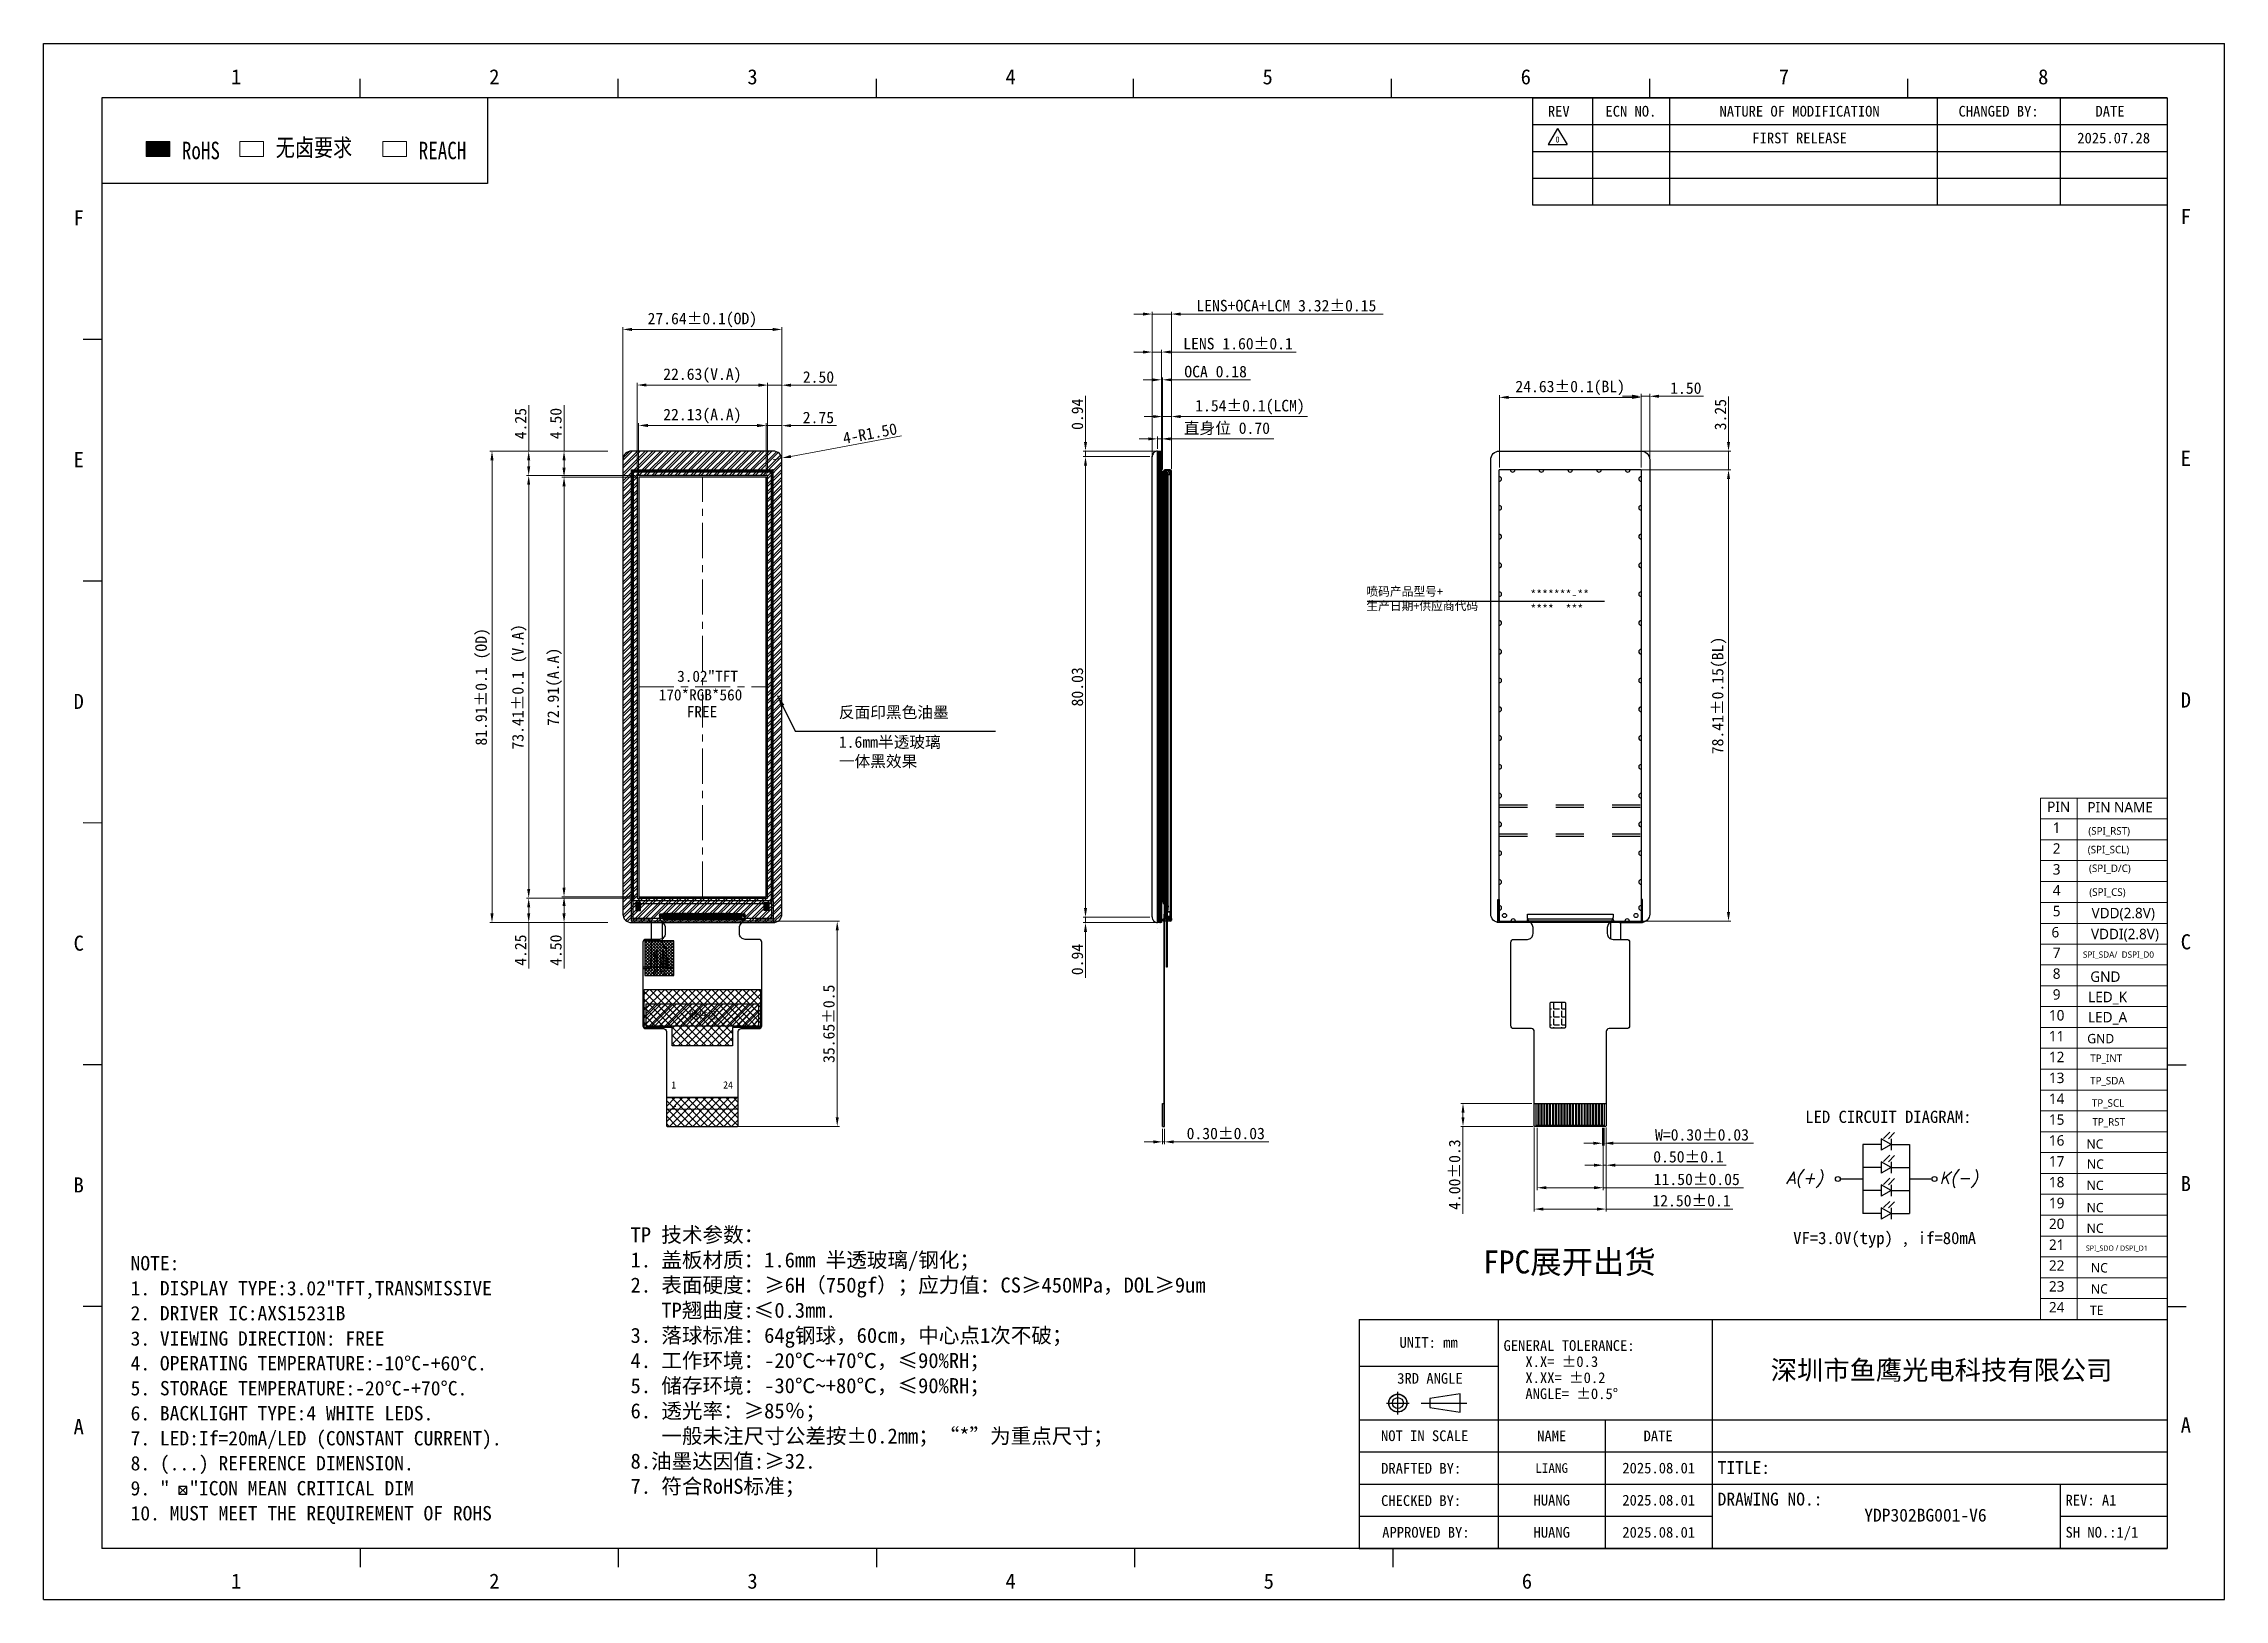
# Model space of a CAD drawing. Header units: millimetres. Extents: x -1946 to -1567, y 579 to 849.
import ezdxf
from ezdxf.enums import TextEntityAlignment as Align

# ---------------------------------------------------------------- set-up
doc = ezdxf.new("R2010")
doc.units = ezdxf.units.MM
doc.header["$LTSCALE"] = 16.335
doc.header["$PDMODE"] = 3
doc.header["$PDSIZE"] = 0.3125
doc.linetypes.add('CENTER', pattern=[0.6, 0.375, -0.075, 0.075, -0.075])
doc.linetypes.add('DASHED', pattern=[0.2, 0.1, -0.1])
doc.layers.get('0').update_dxf_attribs({"linetype": 'CONTINUOUS'})
doc.layers.get('Defpoints').update_dxf_attribs({"linetype": 'CONTINUOUS'})
for name, color, linetype in [('2ITO.drawing', 5, 'CONTINUOUS'), ('Baseline.drawing', 1, 'CONTINUOUS'), ('BL-Housing', 7, 'CONTINUOUS'), ('CF_line.drawing', 3, 'CONTINUOUS'), ('COVER', 152, 'CONTINUOUS'), ('dim', 8, 'CONTINUOUS'), ('FPC', 33, 'CONTINUOUS'), ('FPC1', 30, 'CONTINUOUS'), ('GATE.drawing', 3, 'CONTINUOUS'), ('L122.drawing', 7, 'CONTINUOUS'), ('layer 1', 7, 'CONTINUOUS'), ('LED', 6, 'CONTINUOUS'), ('LENS', 6, 'CONTINUOUS'), ('TFT_line.drawing', 2, 'CONTINUOUS'), ('上增光', 11, 'CONTINUOUS'), ('下增光', 114, 'CONTINUOUS'), ('双面胶', 2, 'CONTINUOUS'), ('扩散', 41, 'CONTINUOUS'), ('胶框', 7, 'CONTINUOUS'), ('铁框', 142, 'CONTINUOUS'), ('黑白双面胶', 5, 'CONTINUOUS')]:
    doc.layers.add(name, color=color, linetype=linetype)
for name, color, linetype, lineweight in [('center', 1, 'CENTER', 9), ('LG（导光板）', 6, 'CONTINUOUS', 25), ('反射贴布', 203, 'CONTINUOUS', 18)]:
    doc.layers.add(name, color=color, linetype=linetype, lineweight=lineweight)
doc.styles.add('C-E02$0$RT', font='ROMANT.SHX', dxfattribs={"bigfont": 'AllInOneBig.shx'})
doc.styles.add('H', font='italic.shx', dxfattribs={"width": 0.75, "bigfont": 'AllInOneBig.shx'})
doc.styles.add('RD', font='romand.shx', dxfattribs={"width": 0.9, "bigfont": 'AllInOneBig.shx'})
doc.styles.add('ROMANS', font='romans.shx', dxfattribs={"bigfont": 'AllInOneBig.shx'})
doc.styles.add('St', font='SimSun.ttf', dxfattribs={"height": 2})
doc.styles.get("Standard").update_dxf_attribs({"font": 'txt', "width": 0.8, "bigfont": 'AllInOneBig.shx'})
doc.styles.add('W0$254', font='simplex', dxfattribs={"width": 0.75, "bigfont": 'AllInOneBig.shx'})
doc.styles.add('ZFF-雅黑', font='Microsoft YaHei.ttf')
doc.styles.add('宋体', font='SimSun.ttf')
doc.styles.add('宝明', font='simhei.ttf')
doc.dimstyles.new('SH', dxfattribs={"dimscale": 1.4, "dimtxt": 2.5, "dimasz": 2.5, "dimexe": 1.25, "dimexo": 0.625, "dimtad": 0, "dimdec": 1, "dimzin": 0, "dimdsep": 46, "dimtxsty": 'RD', "dimcen": 2.5, "dimadec": 0, "dimazin": 0, "dimtfac": 0.6, "dimtdec": 1, "dimtmove": 0, "dimatfit": 3, "dimfxl": 1, "dimtolj": 1, "dimarcsym": 0})
doc.dimstyles.get("Standard").update_dxf_attribs({"dimtxt": 2, "dimasz": 0.1875, "dimexe": 0.18, "dimexo": 0.0625, "dimgap": 0.09, "dimtad": 0, "dimtih": 1, "dimtoh": 1, "dimdsep": 46, "dimtxsty": 'Standard', "dimcen": 0.09, "dimadec": 0, "dimazin": 0, "dimtp": 0.05, "dimtm": 0.05, "dimtfac": 1, "dimtofl": 0, "dimtmove": 0, "dimatfit": 3, "dimfxl": 1, "dimtolj": 1, "dimarcsym": 0})
doc.dimstyles.new('STANDARD 03', dxfattribs={"dimscale": 0, "dimtxt": 1.5, "dimasz": 1.3, "dimexe": 0, "dimexo": 1, "dimgap": 0.5, "dimtad": 1, "dimzin": 0, "dimdsep": 46, "dimtxsty": 'ROMANS', "dimcen": 2, "dimclrd": 3, "dimclre": 3, "dimclrt": 3, "dimadec": 0, "dimazin": 0, "dimtfac": 1, "dimtmove": 0, "dimatfit": 3, "dimfxl": 0.8, "dimtolj": 1, "dimtzin": 0, "dimlwd": 9, "dimlwe": 9, "dimarcsym": 0})
doc.dimstyles.new('STANDARD 03$0', dxfattribs={"dimscale": 0, "dimtxt": 1.5, "dimasz": 1.3, "dimexe": 0.8, "dimexo": 0.5, "dimgap": 0.5, "dimtad": 1, "dimzin": 0, "dimdsep": 46, "dimtxsty": 'C-E02$0$RT', "dimcen": 1, "dimclrd": 3, "dimclre": 3, "dimclrt": 3, "dimadec": 0, "dimazin": 0, "dimtfac": 1, "dimtmove": 0, "dimatfit": 3, "dimfxl": 1, "dimtolj": 1, "dimtzin": 0, "dimlwd": -1, "dimarcsym": 0})
pattern_1 = [(45, (-5035.84188, 6699.71473), (-0.224506403, 0.224506403), []), (135, (-5035.84188, 6699.71473), (-0.224506403, -0.224506403), [])]

# ---------------------------------------------------------------- blocks, each defined once
blk = doc.blocks.new('*D8')
at = {"color": 3, "lineweight": 9, "transparency": 16777216}
for p, q in [((-1751.93, 660.41), (-1751.93, 657.73)), ((-1751.63, 660.41), (-1751.63, 657.73)), ((-1753.53, 658.13), (-1755.13, 658.13)), ((-1751.93, 658.13), (-1751.63, 658.13)), ((-1750.03, 658.13), (-1733.48, 658.13))]:
    blk.add_line(p, q, dxfattribs=at)
at = {"color": 3, "transparency": 16777216}
for points in [[(-1753.53, 658.39), (-1753.53, 657.86), (-1751.93, 658.13)], [(-1750.03, 658.39), (-1750.03, 657.86), (-1751.63, 658.13)]]:
    blk.add_solid(points, dxfattribs=at)
at = {"layer": 'Defpoints', "color": 0, "transparency": 16777216}
for p in [(-1751.93, 660.81), (-1751.63, 660.81), (-1751.63, 658.13)]:
    blk.add_point(p, dxfattribs=at)
at = {"color": 3, "transparency": 16777216, "insert": (-1740.96, 659.58), "char_height": 2, "attachment_point": 5, "style": '宝明'}
blk.add_mtext('\\A1;0.30%%P0.03', dxfattribs=at)
blk = doc.blocks.new('*D4')
at = {"color": 3, "lineweight": 9, "transparency": 16777216}
for p, q in [((-1687.75, 664.81), (-1700.13, 664.81)), ((-1687.55, 660.81), (-1700.13, 660.81)), ((-1699.73, 663.21), (-1699.73, 662.41)), ((-1699.73, 660.81), (-1699.73, 645.65))]:
    blk.add_line(p, q, dxfattribs=at)
at = {"color": 3, "transparency": 16777216}
for points in [[(-1699.99, 663.21), (-1699.46, 663.21), (-1699.73, 664.81)], [(-1699.99, 662.41), (-1699.46, 662.41), (-1699.73, 660.81)]]:
    blk.add_solid(points, dxfattribs=at)
at = {"layer": 'Defpoints', "color": 0, "transparency": 16777216}
for p in [(-1699.73, 664.81), (-1687.35, 664.81), (-1687.15, 660.81)]:
    blk.add_point(p, dxfattribs=at)
at = {"color": 3, "transparency": 16777216, "insert": (-1701.18, 652.43), "char_height": 2, "attachment_point": 5, "rotation": 90, "style": '宝明'}
blk.add_mtext('\\A1;4.00%%P0.3', dxfattribs=at)
blk = doc.blocks.new('*D5')
at = {"color": 3, "lineweight": 9, "transparency": 16777216}
for p, q in [((-1687.35, 660.61), (-1687.35, 646.05)), ((-1674.85, 660.61), (-1674.85, 646.05)), ((-1685.75, 646.45), (-1676.45, 646.45)), ((-1674.85, 646.45), (-1652.84, 646.45))]:
    blk.add_line(p, q, dxfattribs=at)
at = {"color": 3, "transparency": 16777216}
for points in [[(-1685.75, 646.72), (-1685.75, 646.18), (-1687.35, 646.45)], [(-1676.45, 646.72), (-1676.45, 646.18), (-1674.85, 646.45)]]:
    blk.add_solid(points, dxfattribs=at)
at = {"layer": 'Defpoints', "color": 0, "transparency": 16777216}
for p in [(-1687.35, 661.01), (-1674.85, 661.01), (-1674.85, 646.45)]:
    blk.add_point(p, dxfattribs=at)
at = {"color": 3, "transparency": 16777216, "insert": (-1660.01, 647.9), "char_height": 2, "attachment_point": 5, "style": '宝明'}
blk.add_mtext('\\A1;12.50%%P0.1', dxfattribs=at)
blk = doc.blocks.new('*D6')
at = {"color": 3, "lineweight": 9, "transparency": 16777216}
for p, q in [((-1686.85, 660.56), (-1686.85, 649.76)), ((-1675.35, 660.56), (-1675.35, 649.76)), ((-1685.25, 650.16), (-1676.95, 650.16)), ((-1675.35, 650.16), (-1651, 650.16))]:
    blk.add_line(p, q, dxfattribs=at)
at = {"color": 3, "transparency": 16777216}
for points in [[(-1685.25, 650.43), (-1685.25, 649.9), (-1686.85, 650.16)], [(-1676.95, 650.43), (-1676.95, 649.9), (-1675.35, 650.16)]]:
    blk.add_solid(points, dxfattribs=at)
at = {"layer": 'Defpoints', "color": 0, "transparency": 16777216}
for p in [(-1686.85, 660.96), (-1675.35, 660.96), (-1675.35, 650.16)]:
    blk.add_point(p, dxfattribs=at)
at = {"color": 3, "transparency": 16777216, "insert": (-1659.1, 651.61), "char_height": 2, "attachment_point": 5, "style": '宝明'}
blk.add_mtext('\\A1;11.50%%P0.05', dxfattribs=at)
blk = doc.blocks.new('*D7')
at = {"color": 3, "lineweight": 9, "transparency": 16777216}
for p, q in [((-1675.35, 660.56), (-1675.35, 653.68)), ((-1674.85, 660.61), (-1674.85, 653.68)), ((-1676.95, 654.07), (-1678.55, 654.07)), ((-1675.35, 654.07), (-1674.85, 654.07)), ((-1673.25, 654.07), (-1654.01, 654.07))]:
    blk.add_line(p, q, dxfattribs=at)
at = {"color": 3, "transparency": 16777216}
for points in [[(-1676.95, 654.34), (-1676.95, 653.81), (-1675.35, 654.07)], [(-1673.25, 654.34), (-1673.25, 653.81), (-1674.85, 654.07)]]:
    blk.add_solid(points, dxfattribs=at)
at = {"layer": 'Defpoints', "color": 0, "transparency": 16777216}
for p in [(-1675.35, 660.96), (-1674.85, 661.01), (-1674.85, 654.07)]:
    blk.add_point(p, dxfattribs=at)
at = {"color": 3, "transparency": 16777216, "insert": (-1660.54, 655.53), "char_height": 2, "attachment_point": 5, "style": '宝明'}
blk.add_mtext('\\A1;0.50%%P0.1', dxfattribs=at)
blk = doc.blocks.new('*D9')
at = {"color": 3, "lineweight": 9, "transparency": 16777216}
for p, q in [((-1675.5, 660.56), (-1675.5, 657.49)), ((-1675.2, 660.56), (-1675.2, 657.49)), ((-1677.1, 657.89), (-1678.7, 657.89)), ((-1675.5, 657.89), (-1675.2, 657.89)), ((-1673.6, 657.89), (-1649.24, 657.89))]:
    blk.add_line(p, q, dxfattribs=at)
at = {"color": 3, "transparency": 16777216}
for points in [[(-1677.1, 658.16), (-1677.1, 657.62), (-1675.5, 657.89)], [(-1673.6, 658.16), (-1673.6, 657.62), (-1675.2, 657.89)]]:
    blk.add_solid(points, dxfattribs=at)
at = {"layer": 'Defpoints', "color": 0, "transparency": 16777216}
for p in [(-1675.5, 660.96), (-1675.2, 660.96), (-1675.2, 657.89)]:
    blk.add_point(p, dxfattribs=at)
at = {"color": 3, "transparency": 16777216, "insert": (-1658.19, 659.34), "char_height": 2, "attachment_point": 5, "style": '宝明'}
blk.add_mtext('\\A1;W=0.30%%P0.03', dxfattribs=at)
blk = doc.blocks.new('*D22')
at = {"color": 3, "lineweight": 9, "transparency": 16777216}
for p, q in [((-1843, 774.02), (-1843, 782.98)), ((-1841.4, 782.58), (-1822.46, 782.58)), ((-1820.86, 774.02), (-1820.86, 782.98))]:
    blk.add_line(p, q, dxfattribs=at)
at = {"color": 3, "transparency": 16777216}
for points in [[(-1841.4, 782.85), (-1841.4, 782.31), (-1843, 782.58)], [(-1822.46, 782.85), (-1822.46, 782.31), (-1820.86, 782.58)]]:
    blk.add_solid(points, dxfattribs=at)
at = {"layer": 'Defpoints', "color": 0, "transparency": 16777216}
for p in [(-1820.86, 782.58), (-1843, 773.62), (-1820.86, 773.62)]:
    blk.add_point(p, dxfattribs=at)
at = {"color": 3, "transparency": 16777216, "insert": (-1831.93, 784.21), "char_height": 2, "attachment_point": 5, "style": '宝明'}
blk.add_mtext('\\A1;22.13(A.A)', dxfattribs=at)
blk = doc.blocks.new('*D11')
at = {"color": 3, "lineweight": 9, "transparency": 16777216}
for p, q in [((-1843.4, 773.62), (-1856.37, 773.62)), ((-1855.97, 772.02), (-1855.97, 702.31)), ((-1843.4, 700.71), (-1856.37, 700.71))]:
    blk.add_line(p, q, dxfattribs=at)
at = {"color": 3, "transparency": 16777216}
for points in [[(-1856.24, 772.02), (-1855.7, 772.02), (-1855.97, 773.62)], [(-1856.24, 702.31), (-1855.7, 702.31), (-1855.97, 700.71)]]:
    blk.add_solid(points, dxfattribs=at)
at = {"layer": 'Defpoints', "color": 0, "transparency": 16777216}
for p in [(-1843, 773.62), (-1855.97, 700.71), (-1843, 700.71)]:
    blk.add_point(p, dxfattribs=at)
at = {"color": 3, "transparency": 16777216, "insert": (-1857.6, 737.17), "char_height": 2, "attachment_point": 5, "rotation": 90, "style": '宝明'}
blk.add_mtext('\\A1;72.91(A.A)', dxfattribs=at)
blk = doc.blocks.new('*D13')
at = {"color": 3, "lineweight": 9, "transparency": 16777216}
for p, q in [((-1693.41, 775.27), (-1693.41, 787.86)), ((-1691.81, 787.46), (-1670.38, 787.46)), ((-1668.78, 775.27), (-1668.78, 787.86))]:
    blk.add_line(p, q, dxfattribs=at)
at = {"color": 3, "transparency": 16777216}
for points in [[(-1691.81, 787.73), (-1691.81, 787.19), (-1693.41, 787.46)], [(-1670.38, 787.73), (-1670.38, 787.19), (-1668.78, 787.46)]]:
    blk.add_solid(points, dxfattribs=at)
at = {"layer": 'Defpoints', "color": 0, "transparency": 16777216}
for p in [(-1668.78, 787.46), (-1693.41, 774.87), (-1668.78, 774.87)]:
    blk.add_point(p, dxfattribs=at)
at = {"color": 3, "transparency": 16777216, "insert": (-1681.1, 789.09), "char_height": 2, "attachment_point": 5, "style": '宝明'}
blk.add_mtext('\\A1;24.63%%P0.1(BL)', dxfattribs=at)
blk = doc.blocks.new('*D10')
at = {"layer": 'COVER', "color": 3, "linetype": 'Continuous', "lineweight": 9, "transparency": 16777216}
for p, q in [((-1684.61, 774.87), (-1653.18, 774.87)), ((-1653.58, 773.27), (-1653.58, 698.06)), ((-1684.61, 696.46), (-1653.18, 696.46))]:
    blk.add_line(p, q, dxfattribs=at)
at = {"layer": 'COVER', "color": 3, "linetype": 'Continuous', "transparency": 16777216}
for points in [[(-1653.85, 773.27), (-1653.31, 773.27), (-1653.58, 774.87)], [(-1653.85, 698.06), (-1653.31, 698.06), (-1653.58, 696.46)]]:
    blk.add_solid(points, dxfattribs=at)
at = {"layer": 'Defpoints', "color": 0, "linetype": 'Continuous', "transparency": 16777216}
for p in [(-1685.01, 774.87), (-1685.01, 696.46), (-1653.58, 696.46)]:
    blk.add_point(p, dxfattribs=at)
at = {"layer": 'COVER', "color": 3, "linetype": 'Continuous', "lineweight": 0, "transparency": 16777216, "insert": (-1655.21, 735.67), "char_height": 2, "attachment_point": 5, "rotation": 90, "style": '宝明'}
blk.add_mtext('\\A1;78.41%%P0.15(BL)', dxfattribs=at)
blk = doc.blocks.new('*D12')
at = {"layer": 'COVER', "color": 3, "linetype": 'Continuous', "lineweight": 9, "transparency": 16777216}
for p, q in [((-1843.85, 696.46), (-1808.09, 696.46)), ((-1808.49, 694.86), (-1808.49, 662.41)), ((-1837.58, 660.81), (-1808.09, 660.81))]:
    blk.add_line(p, q, dxfattribs=at)
at = {"layer": 'COVER', "color": 3, "linetype": 'Continuous', "transparency": 16777216}
for points in [[(-1808.75, 694.86), (-1808.22, 694.86), (-1808.49, 696.46)], [(-1808.75, 662.41), (-1808.22, 662.41), (-1808.49, 660.81)]]:
    blk.add_solid(points, dxfattribs=at)
at = {"layer": 'Defpoints', "color": 0, "linetype": 'Continuous', "transparency": 16777216}
for p in [(-1844.25, 696.46), (-1837.98, 660.81), (-1808.49, 660.81)]:
    blk.add_point(p, dxfattribs=at)
at = {"layer": 'COVER', "color": 3, "linetype": 'Continuous', "lineweight": 0, "transparency": 16777216, "insert": (-1809.94, 678.64), "char_height": 2, "attachment_point": 5, "rotation": 90, "style": '宝明'}
blk.add_mtext('\\A1;35.65%%P0.5', dxfattribs=at)
blk = doc.blocks.new('*D25')
at = {"color": 3, "lineweight": 9, "transparency": 16777216}
for p, q in [((-1753.56, 784.13), (-1755.16, 784.13)), ((-1751.96, 774.92), (-1751.96, 784.53)), ((-1751.96, 784.13), (-1750.42, 784.13)), ((-1750.42, 775.07), (-1750.42, 784.53)), ((-1748.82, 784.13), (-1726.76, 784.13))]:
    blk.add_line(p, q, dxfattribs=at)
at = {"color": 3, "transparency": 16777216}
for points in [[(-1753.56, 784.39), (-1753.56, 783.86), (-1751.96, 784.13)], [(-1748.82, 784.39), (-1748.82, 783.86), (-1750.42, 784.13)]]:
    blk.add_solid(points, dxfattribs=at)
at = {"layer": 'Defpoints', "color": 0, "transparency": 16777216}
for p in [(-1750.42, 784.13), (-1751.96, 774.52), (-1750.42, 774.67)]:
    blk.add_point(p, dxfattribs=at)
at = {"color": 3, "transparency": 16777216, "insert": (-1736.75, 785.76), "char_height": 2, "attachment_point": 5, "style": '宝明'}
blk.add_mtext('\\A1;1.54%%P0.1(LCM)', dxfattribs=at)
blk = doc.blocks.new('fpc_bump')
at = {"linetype": 'Continuous'}
h = blk.add_hatch(dxfattribs=at)
h.set_pattern_fill('DOTS', color=3, scale=0.1)
h.set_pattern_definition([(0, (0, 0), (0.003125, 0.00625), [0, -0.00625])])
h.paths.add_polyline_path([(0, 0), (0.06, 0), (0.06, 0.65), (0, 0.65)])
at = {"layer": 'TFT_line.drawing', "color": 3}
blk.add_lwpolyline([(0, 0), (0.06, 0), (0.06, 0.65), (0, 0.65), (0, 0)], close=True, dxfattribs=at)
blk = doc.blocks.new('ag_dot')
at = {"linetype": 'Continuous'}
h = blk.add_hatch(dxfattribs=at)
h.set_pattern_fill('DOTS', color=4, scale=0.5)
h.set_pattern_definition([(0, (0, 0), (0.015625, 0.03125), [0, -0.03125])])
h.paths.add_polyline_path([(0, 0.04621), (0.8, 0.04621), (0.8, 1.44621), (0, 1.44621)])
at = {"color": 4, "linetype": 'Continuous'}
for p, q in [((0.21, 0.94621), (0.17, 0.81371)), ((0.17, 0.81371), (0.17, 0.64621)), ((0.17, 0.64621), (0.23, 0.64621)), ((0.33, 0.94621), (0.21, 0.94621)), ((0.23, 0.64621), (0.23, 0.73871)), ((0.23, 0.73871), (0.31, 0.73871)), ((0.2315, 0.79871), (0.2575, 0.88621)), ((0.3085, 0.79871), (0.2315, 0.79871)), ((0.2575, 0.88621), (0.2825, 0.88621)), ((0.2825, 0.88621), (0.3085, 0.79871)), ((0.31, 0.73871), (0.31, 0.64621)), ((0.31, 0.64621), (0.37, 0.64621)), ((0.37, 0.81371), (0.33, 0.94621)), ((0.37, 0.64621), (0.37, 0.81371)), ((0.43, 0.90821), (0.468, 0.94621)), ((0.43, 0.68421), (0.43, 0.90821)), ((0.468, 0.64621), (0.43, 0.68421)), ((0.468, 0.94621), (0.592, 0.94621)), ((0.592, 0.64621), (0.468, 0.64621)), ((0.492, 0.88621), (0.49, 0.88421)), ((0.49, 0.88421), (0.49, 0.70821)), ((0.49, 0.70821), (0.492, 0.70621)), ((0.568, 0.88621), (0.492, 0.88621)), ((0.492, 0.70621), (0.568, 0.70621)), ((0.53, 0.75621), (0.53, 0.81621)), ((0.53, 0.81621), (0.63, 0.81621)), ((0.57, 0.75621), (0.53, 0.75621)), ((0.57, 0.88421), (0.568, 0.88621)), ((0.568, 0.70621), (0.57, 0.70821)), ((0.57, 0.84621), (0.57, 0.88421)), ((0.63, 0.84621), (0.57, 0.84621)), ((0.57, 0.70821), (0.57, 0.75621)), ((0.592, 0.94621), (0.63, 0.90821)), ((0.63, 0.68421), (0.592, 0.64621)), ((0.63, 0.90821), (0.63, 0.84621)), ((0.63, 0.81621), (0.63, 0.68421))]:
    blk.add_line(p, q, dxfattribs=at)
at = {"layer": '2ITO.drawing', "color": 4}
blk.add_lwpolyline([(0, 0.04621), (0.8, 0.04621), (0.8, 1.44621), (0, 1.44621), (0, 0.04621)], close=True, dxfattribs=at)
at = {"layer": 'GATE.drawing', "color": 4}
blk.add_lwpolyline([(0.2825, 0.88621), (0.2575, 0.88621), (0.2315, 0.79871), (0.3085, 0.79871), (0.2825, 0.88621)], close=True, dxfattribs=at)
blk = doc.blocks.new('*D14')
at = {"color": 3, "lineweight": 9, "transparency": 16777216}
for p, q in [((-1843.25, 774.27), (-1843.25, 790)), ((-1841.65, 789.6), (-1822.21, 789.6)), ((-1820.61, 774.27), (-1820.61, 790))]:
    blk.add_line(p, q, dxfattribs=at)
at = {"color": 3, "transparency": 16777216}
for points in [[(-1841.65, 789.87), (-1841.65, 789.34), (-1843.25, 789.6)], [(-1822.21, 789.87), (-1822.21, 789.34), (-1820.61, 789.6)]]:
    blk.add_solid(points, dxfattribs=at)
at = {"layer": 'Defpoints', "color": 0, "transparency": 16777216}
for p in [(-1820.61, 789.6), (-1843.25, 773.87), (-1820.61, 773.87)]:
    blk.add_point(p, dxfattribs=at)
at = {"color": 3, "transparency": 16777216, "insert": (-1831.93, 791.23), "char_height": 2, "attachment_point": 5, "style": '宝明'}
blk.add_mtext('\\A1;22.63(V.A)', dxfattribs=at)
blk = doc.blocks.new('*D15')
at = {"color": 3, "lineweight": 9, "transparency": 16777216}
for p, q in [((-1845.75, 776.19), (-1845.75, 799.66)), ((-1844.15, 799.26), (-1819.71, 799.26)), ((-1818.11, 775.86), (-1818.11, 799.66))]:
    blk.add_line(p, q, dxfattribs=at)
at = {"color": 3, "transparency": 16777216}
for points in [[(-1844.15, 799.53), (-1844.15, 798.99), (-1845.75, 799.26)], [(-1819.71, 799.53), (-1819.71, 798.99), (-1818.11, 799.26)]]:
    blk.add_solid(points, dxfattribs=at)
at = {"layer": 'Defpoints', "color": 0, "transparency": 16777216}
for p in [(-1818.11, 799.26), (-1845.75, 775.79), (-1818.11, 775.46)]:
    blk.add_point(p, dxfattribs=at)
at = {"color": 3, "transparency": 16777216, "insert": (-1831.93, 800.89), "char_height": 2, "attachment_point": 5, "style": '宝明'}
blk.add_mtext('\\A1;27.64%%P0.1(OD)', dxfattribs=at)
blk = doc.blocks.new('*D16')
at = {"color": 3, "lineweight": 9, "transparency": 16777216}
for p, q in [((-1843.65, 773.87), (-1862.51, 773.87)), ((-1862.11, 772.27), (-1862.11, 702.06)), ((-1843.65, 700.46), (-1862.51, 700.46))]:
    blk.add_line(p, q, dxfattribs=at)
at = {"color": 3, "transparency": 16777216}
for points in [[(-1862.38, 772.27), (-1861.85, 772.27), (-1862.11, 773.87)], [(-1862.38, 702.06), (-1861.85, 702.06), (-1862.11, 700.46)]]:
    blk.add_solid(points, dxfattribs=at)
at = {"layer": 'Defpoints', "color": 0, "transparency": 16777216}
for p in [(-1843.25, 773.87), (-1862.11, 700.46), (-1843.25, 700.46)]:
    blk.add_point(p, dxfattribs=at)
at = {"color": 3, "transparency": 16777216, "insert": (-1863.74, 737.17), "char_height": 2, "attachment_point": 5, "rotation": 90, "style": '宝明'}
blk.add_mtext('\\A1;73.41%%P0.1 (V.A)', dxfattribs=at)
blk = doc.blocks.new('*D17')
at = {"color": 3, "lineweight": 9, "transparency": 16777216}
for p, q in [((-1848.34, 778.12), (-1868.89, 778.12)), ((-1868.49, 697.81), (-1868.49, 776.52)), ((-1848.34, 696.21), (-1868.89, 696.21))]:
    blk.add_line(p, q, dxfattribs=at)
at = {"color": 3, "transparency": 16777216}
for points in [[(-1868.76, 776.52), (-1868.22, 776.52), (-1868.49, 778.12)], [(-1868.76, 697.81), (-1868.22, 697.81), (-1868.49, 696.21)]]:
    blk.add_solid(points, dxfattribs=at)
at = {"layer": 'Defpoints', "color": 0, "transparency": 16777216}
for p in [(-1868.49, 778.12), (-1847.94, 778.12), (-1847.94, 696.21)]:
    blk.add_point(p, dxfattribs=at)
at = {"color": 3, "transparency": 16777216, "insert": (-1870.12, 737.17), "char_height": 2, "attachment_point": 5, "rotation": 90, "style": '宝明'}
blk.add_mtext('\\A1;81.91%%P0.1 (OD)', dxfattribs=at)
blk = doc.blocks.new('*D18')
at = {"color": 3, "lineweight": 9, "transparency": 16777216}
for p, q in [((-1822.46, 782.55), (-1824.06, 782.55)), ((-1820.86, 782.55), (-1818.11, 782.55)), ((-1820.86, 782.18), (-1820.86, 782.15)), ((-1816.51, 782.55), (-1808.61, 782.55))]:
    blk.add_line(p, q, dxfattribs=at)
at = {"color": 3, "transparency": 16777216}
for points in [[(-1822.46, 782.81), (-1822.46, 782.28), (-1820.86, 782.55)], [(-1816.51, 782.81), (-1816.51, 782.28), (-1818.11, 782.55)]]:
    blk.add_solid(points, dxfattribs=at)
at = {"layer": 'Defpoints', "color": 0, "transparency": 16777216}
for p in [(-1820.86, 782.58), (-1818.11, 782.55), (-1818.11, 782.55)]:
    blk.add_point(p, dxfattribs=at)
at = {"color": 3, "transparency": 16777216, "insert": (-1811.76, 783.95), "char_height": 2, "attachment_point": 5, "style": '宝明'}
blk.add_mtext('\\A1;2.75', dxfattribs=at)
blk = doc.blocks.new('*D19')
at = {"color": 1, "lineweight": 9, "transparency": 16777216}
for p, q in [((-1822.21, 789.57), (-1823.81, 789.57)), ((-1820.61, 789.57), (-1818.11, 789.57)), ((-1820.61, 789.2), (-1820.61, 789.17)), ((-1816.51, 789.57), (-1808.58, 789.57))]:
    blk.add_line(p, q, dxfattribs=at)
at = {"color": 1, "transparency": 16777216}
for points in [[(-1822.21, 789.84), (-1822.21, 789.3), (-1820.61, 789.57)], [(-1816.51, 789.84), (-1816.51, 789.3), (-1818.11, 789.57)]]:
    blk.add_solid(points, dxfattribs=at)
at = {"layer": 'Defpoints', "color": 0, "transparency": 16777216}
for p in [(-1820.61, 789.6), (-1818.11, 789.57), (-1818.11, 789.57)]:
    blk.add_point(p, dxfattribs=at)
at = {"color": 1, "transparency": 16777216, "insert": (-1811.75, 790.98), "char_height": 2, "attachment_point": 5, "style": '宝明'}
blk.add_mtext('\\A1;2.50', dxfattribs=at)
blk = doc.blocks.new('*D20')
at = {"color": 1, "lineweight": 9, "transparency": 16777216}
for p, q in [((-1855.97, 778.12), (-1855.97, 786.11)), ((-1855.97, 775.22), (-1855.97, 776.52))]:
    blk.add_line(p, q, dxfattribs=at)
at = {"color": 1, "transparency": 16777216}
for points in [[(-1856.24, 776.52), (-1855.7, 776.52), (-1855.97, 778.12)], [(-1856.24, 775.22), (-1855.7, 775.22), (-1855.97, 773.62)]]:
    blk.add_solid(points, dxfattribs=at)
at = {"layer": 'Defpoints', "color": 0, "transparency": 16777216}
for p in [(-1855.97, 778.12), (-1855.97, 778.12), (-1855.97, 773.62)]:
    blk.add_point(p, dxfattribs=at)
at = {"color": 1, "transparency": 16777216, "insert": (-1857.38, 782.91), "char_height": 2, "attachment_point": 5, "rotation": 90, "style": '宝明'}
blk.add_mtext('\\A1;4.50', dxfattribs=at)
blk = doc.blocks.new('*D21')
at = {"color": 3, "lineweight": 9, "transparency": 16777216}
for p, q in [((-1862.11, 778.12), (-1862.11, 786.08)), ((-1862.11, 775.47), (-1862.11, 776.52))]:
    blk.add_line(p, q, dxfattribs=at)
at = {"color": 3, "transparency": 16777216}
for points in [[(-1862.38, 776.52), (-1861.85, 776.52), (-1862.11, 778.12)], [(-1862.38, 775.47), (-1861.85, 775.47), (-1862.11, 773.87)]]:
    blk.add_solid(points, dxfattribs=at)
at = {"layer": 'Defpoints', "color": 0, "transparency": 16777216}
for p in [(-1862.11, 778.12), (-1862.11, 778.12), (-1862.11, 773.87)]:
    blk.add_point(p, dxfattribs=at)
at = {"color": 3, "transparency": 16777216, "insert": (-1863.51, 782.9), "char_height": 2, "attachment_point": 5, "rotation": 90, "style": '宝明'}
blk.add_mtext('\\A1;4.25', dxfattribs=at)
blk = doc.blocks.new('*D23')
at = {"color": 1, "lineweight": 9, "transparency": 16777216}
for p, q in [((-1855.97, 699.11), (-1855.97, 697.81)), ((-1855.97, 696.21), (-1855.97, 688.23))]:
    blk.add_line(p, q, dxfattribs=at)
at = {"color": 1, "transparency": 16777216}
for points in [[(-1856.24, 699.11), (-1855.7, 699.11), (-1855.97, 700.71)], [(-1856.24, 697.81), (-1855.7, 697.81), (-1855.97, 696.21)]]:
    blk.add_solid(points, dxfattribs=at)
at = {"layer": 'Defpoints', "color": 0, "transparency": 16777216}
for p in [(-1855.97, 700.71), (-1855.97, 696.21), (-1855.97, 696.21)]:
    blk.add_point(p, dxfattribs=at)
at = {"color": 1, "transparency": 16777216, "insert": (-1857.38, 691.42), "char_height": 2, "attachment_point": 5, "rotation": 90, "style": '宝明'}
blk.add_mtext('\\A1;4.50', dxfattribs=at)
blk = doc.blocks.new('*D24')
at = {"color": 3, "lineweight": 9, "transparency": 16777216}
for p, q in [((-1862.11, 698.86), (-1862.11, 697.81)), ((-1862.11, 696.21), (-1862.11, 688.25))]:
    blk.add_line(p, q, dxfattribs=at)
at = {"color": 3, "transparency": 16777216}
for points in [[(-1862.38, 698.86), (-1861.85, 698.86), (-1862.11, 700.46)], [(-1862.38, 697.81), (-1861.85, 697.81), (-1862.11, 696.21)]]:
    blk.add_solid(points, dxfattribs=at)
at = {"layer": 'Defpoints', "color": 0, "transparency": 16777216}
for p in [(-1862.11, 700.46), (-1862.11, 696.21), (-1862.11, 696.21)]:
    blk.add_point(p, dxfattribs=at)
at = {"color": 3, "transparency": 16777216, "insert": (-1863.51, 691.43), "char_height": 2, "attachment_point": 5, "rotation": 90, "style": '宝明'}
blk.add_mtext('\\A1;4.25', dxfattribs=at)
blk = doc.blocks.new('*D26')
at = {"color": 3, "lineweight": 9, "transparency": 16777216}
for p, q in [((-1753.73, 790.51), (-1755.33, 790.51)), ((-1752.13, 777.61), (-1752.13, 790.91)), ((-1752.13, 790.51), (-1751.96, 790.51)), ((-1751.96, 777.61), (-1751.96, 790.91)), ((-1750.36, 790.51), (-1736.68, 790.51))]:
    blk.add_line(p, q, dxfattribs=at)
at = {"color": 3, "transparency": 16777216}
for points in [[(-1753.73, 790.77), (-1753.73, 790.24), (-1752.13, 790.51)], [(-1750.36, 790.77), (-1750.36, 790.24), (-1751.96, 790.51)]]:
    blk.add_solid(points, dxfattribs=at)
at = {"layer": 'Defpoints', "color": 0, "transparency": 16777216}
for p in [(-1751.96, 790.51), (-1752.13, 777.21), (-1751.96, 777.21)]:
    blk.add_point(p, dxfattribs=at)
at = {"color": 3, "transparency": 16777216, "insert": (-1742.72, 791.92), "char_height": 2, "attachment_point": 5, "style": '宝明'}
blk.add_mtext('\\A1;OCA 0.18', dxfattribs=at)
blk = doc.blocks.new('*D27')
at = {"color": 3, "lineweight": 9, "transparency": 16777216}
for p, q in [((-1755.33, 795.33), (-1756.93, 795.33)), ((-1753.73, 776.52), (-1753.73, 795.73)), ((-1753.73, 795.33), (-1752.13, 795.33)), ((-1752.13, 777.23), (-1752.13, 795.73)), ((-1750.53, 795.33), (-1728.72, 795.33))]:
    blk.add_line(p, q, dxfattribs=at)
at = {"color": 3, "transparency": 16777216}
for points in [[(-1755.33, 795.6), (-1755.33, 795.07), (-1753.73, 795.33)], [(-1750.53, 795.6), (-1750.53, 795.07), (-1752.13, 795.33)]]:
    blk.add_solid(points, dxfattribs=at)
at = {"layer": 'Defpoints', "color": 0, "transparency": 16777216}
for p in [(-1752.13, 795.33), (-1753.73, 776.12), (-1752.13, 776.83)]:
    blk.add_point(p, dxfattribs=at)
at = {"color": 3, "transparency": 16777216, "insert": (-1738.83, 796.78), "char_height": 2, "attachment_point": 5, "style": '宝明'}
blk.add_mtext('\\A1;LENS 1.60%%P0.1', dxfattribs=at)
blk = doc.blocks.new('*D28')
at = {"color": 3, "lineweight": 9, "transparency": 16777216}
for p, q in [((-1755.33, 801.93), (-1756.93, 801.93)), ((-1753.73, 776.52), (-1753.73, 802.33)), ((-1753.73, 801.93), (-1750.42, 801.93)), ((-1750.42, 778.76), (-1750.42, 802.33)), ((-1748.82, 801.93), (-1713.63, 801.93))]:
    blk.add_line(p, q, dxfattribs=at)
at = {"color": 3, "transparency": 16777216}
for points in [[(-1755.33, 802.2), (-1755.33, 801.66), (-1753.73, 801.93)], [(-1748.82, 802.2), (-1748.82, 801.66), (-1750.42, 801.93)]]:
    blk.add_solid(points, dxfattribs=at)
at = {"layer": 'Defpoints', "color": 0, "transparency": 16777216}
for p in [(-1750.42, 801.93), (-1750.42, 778.36), (-1753.73, 776.12)]:
    blk.add_point(p, dxfattribs=at)
at = {"color": 3, "transparency": 16777216, "insert": (-1730.43, 803.38), "char_height": 2, "attachment_point": 5, "style": '宝明'}
blk.add_mtext('\\A1;LENS+OCA+LCM 3.32%%P0.15', dxfattribs=at)
blk = doc.blocks.new('*D29')
at = {"layer": 'COVER', "color": 3, "linetype": 'Continuous', "lineweight": 9, "transparency": 16777216}
for p, q in [((-1670.38, 787.65), (-1671.98, 787.65)), ((-1668.78, 787.86), (-1668.78, 788.05)), ((-1668.78, 787.65), (-1667.28, 787.65)), ((-1667.28, 774.12), (-1667.28, 788.05)), ((-1665.68, 787.65), (-1657.92, 787.65))]:
    blk.add_line(p, q, dxfattribs=at)
at = {"layer": 'COVER', "color": 3, "linetype": 'Continuous', "transparency": 16777216}
for points in [[(-1670.38, 787.92), (-1670.38, 787.38), (-1668.78, 787.65)], [(-1665.68, 787.92), (-1665.68, 787.38), (-1667.28, 787.65)]]:
    blk.add_solid(points, dxfattribs=at)
at = {"layer": 'Defpoints', "color": 0, "linetype": 'Continuous', "transparency": 16777216}
for p in [(-1668.78, 787.46), (-1667.28, 787.65), (-1667.28, 773.72)]:
    blk.add_point(p, dxfattribs=at)
at = {"layer": 'COVER', "color": 3, "linetype": 'Continuous', "lineweight": 0, "transparency": 16777216, "insert": (-1661, 789.06), "char_height": 2, "attachment_point": 5, "style": '宝明'}
blk.add_mtext('\\A1;1.50', dxfattribs=at)
blk = doc.blocks.new('*D30')
at = {"layer": 'COVER', "color": 3, "linetype": 'Continuous', "lineweight": 9, "transparency": 16777216}
for p, q in [((-1653.58, 779.72), (-1653.58, 787.6)), ((-1671.62, 778.12), (-1653.18, 778.12)), ((-1653.58, 774.87), (-1653.58, 778.12)), ((-1671.62, 774.87), (-1653.18, 774.87)), ((-1653.58, 773.27), (-1653.58, 771.67))]:
    blk.add_line(p, q, dxfattribs=at)
at = {"layer": 'COVER', "color": 3, "linetype": 'Continuous', "transparency": 16777216}
for points in [[(-1653.85, 779.72), (-1653.31, 779.72), (-1653.58, 778.12)], [(-1653.85, 773.27), (-1653.31, 773.27), (-1653.58, 774.87)]]:
    blk.add_solid(points, dxfattribs=at)
at = {"layer": 'Defpoints', "color": 0, "linetype": 'Continuous', "transparency": 16777216}
for p in [(-1672.02, 778.12), (-1672.02, 774.87), (-1653.58, 774.87)]:
    blk.add_point(p, dxfattribs=at)
at = {"layer": 'COVER', "color": 3, "linetype": 'Continuous', "lineweight": 0, "transparency": 16777216, "insert": (-1654.98, 784.46), "char_height": 2, "attachment_point": 5, "rotation": 90, "style": '宝明'}
blk.add_mtext('\\A1;3.25', dxfattribs=at)
blk = doc.blocks.new('*D31')
at = {"color": 3, "lineweight": 9, "transparency": 16777216}
for p, q in [((-1797.29, 780.77), (-1816.56, 777.19)), ((-1819.61, 776.62), (-1818.14, 776.9))]:
    blk.add_line(p, q, dxfattribs=at)
at = {"color": 3, "transparency": 16777216}
blk.add_solid([(-1816.61, 777.45), (-1816.51, 776.93), (-1818.14, 776.9)], dxfattribs=at)
at = {"layer": 'Defpoints', "color": 0, "transparency": 16777216}
for p in [(-1819.61, 776.62), (-1818.14, 776.9)]:
    blk.add_point(p, dxfattribs=at)
at = {"color": 3, "transparency": 16777216, "insert": (-1802.8, 781.18), "char_height": 2, "attachment_point": 5, "rotation": 10.5196, "style": '宝明'}
blk.add_mtext('\\A1;4-R1.50', dxfattribs=at)
blk = doc.blocks.new('*D32')
at = {"color": 3, "lineweight": 9, "transparency": 16777216}
for p, q in [((-1754.43, 780.25), (-1756.03, 780.25)), ((-1752.83, 778.52), (-1752.83, 780.65)), ((-1752.83, 780.25), (-1752.13, 780.25)), ((-1752.13, 778.52), (-1752.13, 780.65)), ((-1750.53, 780.25), (-1732.59, 780.25))]:
    blk.add_line(p, q, dxfattribs=at)
at = {"color": 3, "transparency": 16777216}
for points in [[(-1754.43, 780.51), (-1754.43, 779.98), (-1752.83, 780.25)], [(-1750.53, 780.51), (-1750.53, 779.98), (-1752.13, 780.25)]]:
    blk.add_solid(points, dxfattribs=at)
at = {"layer": 'Defpoints', "color": 0, "transparency": 16777216}
for p in [(-1752.83, 778.12), (-1752.13, 780.25), (-1752.13, 778.12)]:
    blk.add_point(p, dxfattribs=at)
at = {"color": 3, "transparency": 16777216, "insert": (-1740.76, 782), "char_height": 2, "attachment_point": 5, "style": '宝明'}
blk.add_mtext('\\A1;直身位 0.70', dxfattribs=at)
blk = doc.blocks.new('*D33')
at = {"color": 3, "lineweight": 9, "transparency": 16777216}
for p, q in [((-1754.14, 777.18), (-1765.74, 777.18)), ((-1765.34, 775.58), (-1765.34, 698.75)), ((-1754.14, 697.15), (-1765.74, 697.15))]:
    blk.add_line(p, q, dxfattribs=at)
at = {"color": 3, "transparency": 16777216}
for points in [[(-1765.6, 775.58), (-1765.07, 775.58), (-1765.34, 777.18)], [(-1765.6, 698.75), (-1765.07, 698.75), (-1765.34, 697.15)]]:
    blk.add_solid(points, dxfattribs=at)
at = {"layer": 'Defpoints', "color": 0, "transparency": 16777216}
for p in [(-1753.74, 777.18), (-1765.34, 697.15), (-1753.74, 697.15)]:
    blk.add_point(p, dxfattribs=at)
at = {"color": 3, "transparency": 16777216, "insert": (-1766.75, 737.17), "char_height": 2, "attachment_point": 5, "rotation": 90, "style": '宝明'}
blk.add_mtext('\\A1;80.03', dxfattribs=at)
blk = doc.blocks.new('*D34')
at = {"color": 3, "lineweight": 9, "transparency": 16777216}
for p, q in [((-1765.34, 779.72), (-1765.34, 787.73)), ((-1753.23, 778.12), (-1765.74, 778.12)), ((-1755.29, 777.18), (-1765.74, 777.18)), ((-1765.34, 777.18), (-1765.34, 778.12)), ((-1765.34, 775.58), (-1765.34, 773.98))]:
    blk.add_line(p, q, dxfattribs=at)
at = {"color": 3, "transparency": 16777216}
for points in [[(-1765.6, 779.72), (-1765.07, 779.72), (-1765.34, 778.12)], [(-1765.6, 775.58), (-1765.07, 775.58), (-1765.34, 777.18)]]:
    blk.add_solid(points, dxfattribs=at)
at = {"layer": 'Defpoints', "color": 0, "transparency": 16777216}
for p in [(-1765.34, 778.12), (-1754.89, 777.18), (-1752.83, 778.12)]:
    blk.add_point(p, dxfattribs=at)
at = {"color": 3, "transparency": 16777216, "insert": (-1766.75, 784.52), "char_height": 2, "attachment_point": 5, "rotation": 90, "style": '宝明'}
blk.add_mtext('\\A1;0.94', dxfattribs=at)
blk = doc.blocks.new('*D35')
at = {"color": 3, "lineweight": 9, "transparency": 16777216}
for p, q in [((-1765.34, 698.75), (-1765.34, 700.35)), ((-1756.26, 697.15), (-1765.74, 697.15)), ((-1753.04, 696.21), (-1765.74, 696.21)), ((-1765.34, 697.15), (-1765.34, 696.21)), ((-1765.34, 694.61), (-1765.34, 686.61))]:
    blk.add_line(p, q, dxfattribs=at)
at = {"color": 3, "transparency": 16777216}
for points in [[(-1765.6, 698.75), (-1765.07, 698.75), (-1765.34, 697.15)], [(-1765.6, 694.61), (-1765.07, 694.61), (-1765.34, 696.21)]]:
    blk.add_solid(points, dxfattribs=at)
at = {"layer": 'Defpoints', "color": 0, "transparency": 16777216}
for p in [(-1765.34, 697.15), (-1755.86, 697.15), (-1752.64, 696.21)]:
    blk.add_point(p, dxfattribs=at)
at = {"color": 3, "transparency": 16777216, "insert": (-1766.75, 689.81), "char_height": 2, "attachment_point": 5, "rotation": 90, "style": '宝明'}
blk.add_mtext('\\A1;0.94', dxfattribs=at)

msp = doc.modelspace()

# ---------------------------------------------------------------- hatches: boundary and pattern name
at = {"true_color": 0x000000}
h = msp.add_hatch(dxfattribs=at)
h.set_pattern_fill('ANSI32', color=18, scale=0.1)
h.paths.add_polyline_path([(-1818.11, 776.622, 0.4142136), (-1819.61, 778.122), (-1844.25, 778.122, 0.4142136), (-1845.75, 776.622), (-1845.75, 697.712, 0.4142136), (-1844.25, 696.212), (-1819.61, 696.212, 0.4142136), (-1818.11, 697.712)])
h.paths.add_polyline_path([(-1820.613, 700.461), (-1843.247, 700.461), (-1843.247, 773.873), (-1820.613, 773.873)], flags=16)
h = msp.add_hatch(dxfattribs=at)
h.set_pattern_fill('ANSI32', color=18, scale=0.01)
h.set_pattern_definition([(45, (23.55603, -0.19194), (-0.067351921, 0.067351921), []), (45, (23.60093, -0.19194), (-0.067351921, 0.067351921), [])])
h.paths.add_polyline_path([(-1752.834, 696.212), (-1752.134, 696.212), (-1752.134, 778.122), (-1752.834, 778.122)])
h = msp.add_hatch(color=256)
h.dxf.hatch_style = 1
h.paths.add_polyline_path([(-1838.147, 688.261), (-1836.947, 688.261), (-1836.947, 688.461), (-1837.947, 688.461), (-1837.947, 689.961), (-1838.147, 689.961)])
h.paths.add_polyline_path([(-1840.747, 688.261), (-1840.747, 689.961), (-1840.947, 689.961), (-1840.947, 688.461), (-1842.247, 688.461), (-1842.247, 688.261)])
h = msp.add_hatch()
h.set_pattern_fill('ANSI37', color=2, scale=3)
h.set_pattern_definition([(45, (-3952.9422, 513.544), (-0.26516504, 0.26516504), []), (135, (-3952.9422, 513.544), (-0.26516504, -0.26516504), [])])
h.paths.add_polyline_path([(-1841.913, 687.045), (-1836.913, 687.045), (-1836.913, 693.045), (-1841.913, 693.045)])
h = msp.add_hatch()
h.set_pattern_fill('ANSI37', color=2, scale=0.3, style=0)
h.set_pattern_definition([(45, (-1507.0515, -14.4527), (-0.6735192, 0.6735192), []), (135, (-1507.0515, -14.4527), (-0.6735192, -0.6735192), [])])
h.paths.add_polyline_path([(-1826.68, 678.011), (-1826.68, 674.811), (-1837.18, 674.811), (-1837.18, 678.011), (-1842.047, 678.011), (-1842.047, 684.611), (-1821.813, 684.611), (-1821.813, 678.011)])
h = msp.add_hatch()
h.set_pattern_fill('ANGLE', color=4, scale=0.2, style=0)
h.set_pattern_definition([(0, (-1450.6572, -14.4527), (0, 1.397), [1.016, -0.381]), (90, (-1450.6572, -14.4527), (-1.397, 9e-17), [1.016, -0.381])])
edge = h.paths.add_edge_path()
edge.add_line((-1682.027, 682.36), (-1684.427, 682.36))
edge.add_arc((-1684.427, 682.16), 0.2, 90, 180)
edge.add_line((-1684.627, 682.16), (-1684.627, 678.161))
edge.add_arc((-1684.427, 678.161), 0.2, 180, 270)
edge.add_line((-1684.427, 677.961), (-1682.027, 677.961))
edge.add_arc((-1682.027, 678.161), 0.2, 270, 360)
edge.add_line((-1681.827, 678.161), (-1681.827, 682.16))
edge.add_arc((-1682.027, 682.16), 0.2, 0, 90)
h = msp.add_hatch()
h.set_pattern_fill('ANSI31', color=256, scale=0.2, style=0)
h.set_pattern_definition([(45, (-726.7015, -1.55), (-0.4490128, 0.4490128), [])])
h.paths.add_polyline_path([(-1841.747, 682.111), (-1841.747, 678.311), (-1822.113, 678.311), (-1822.113, 682.111)])
h.paths.add_polyline_path([(-1834.703, 678.94), (-1828.504, 678.94), (-1828.504, 681.39), (-1834.703, 681.39)], flags=24)
h = msp.add_hatch()
h.set_pattern_fill('ANSI37', color=4, scale=0.3, style=0)
h.set_pattern_definition([(45, (-705.4742, 260.0335), (-0.6735192, 0.6735192), []), (135, (-705.4742, 260.0335), (-0.6735192, -0.6735192), [])])
h.paths.add_polyline_path([(-1838.18, 665.811), (-1838.18, 663.811), (-1825.68, 663.811), (-1825.68, 665.811)])
h.paths.add_polyline_path([(-1825.88, 660.811, 0.4142136), (-1825.68, 661.011), (-1825.68, 663.811), (-1838.18, 663.811), (-1838.18, 661.011, 0.4142136), (-1837.98, 660.811)])
at = {"layer": 'dim', "lineweight": 0}
msp.add_hatch(color=2, dxfattribs=at).paths.add_polyline_path([(-1928.623, 831.909), (-1924.495, 831.909), (-1924.495, 829.329), (-1928.623, 829.329)])
at = {"layer": '胶框'}
h = msp.add_hatch(dxfattribs=at)
h.set_pattern_fill('ANSI37', color=256, scale=0.1, style=0)
h.set_pattern_definition(pattern_1)
h.paths.add_polyline_path([(-1751.239, 774.723), (-1751.239, 774.173), (-1750.569, 774.173), (-1750.569, 774.673, 0.4142136), (-1750.619, 774.723)])
h = msp.add_hatch(dxfattribs=at)
h.set_pattern_fill('ANSI37', color=256, scale=0.1, style=0)
h.set_pattern_definition(pattern_1)
h.paths.add_polyline_path([(-1750.569, 697.161), (-1751.069, 697.161), (-1751.069, 696.636), (-1751.069, 696.461), (-1750.619, 696.461, 0.4142136), (-1750.419, 696.661), (-1750.419, 696.911, -0.4142136), (-1750.619, 696.711), (-1750.869, 696.711), (-1750.869, 696.861), (-1750.619, 696.861, 0.4142136), (-1750.569, 696.911)])
at = {"layer": '黑白双面胶'}
for color, points in [(256, [(-1751.299, 774.663), (-1751.239, 774.663), (-1751.239, 773.873), (-1751.299, 773.873)]), (252, [(-1751.329, 696.461), (-1751.299, 696.461), (-1751.299, 699.011), (-1751.329, 699.011)]), (256, [(-1751.299, 700.461), (-1751.239, 700.461), (-1751.239, 696.461), (-1751.299, 696.461)])]:
    msp.add_hatch(color=color, dxfattribs=at).paths.add_polyline_path(points)

# ---------------------------------------------------------------- linework, layer by layer
at = {"color": 7, "linetype": 'Continuous'}
for p, q in [((-1946.421, 578.654), (-1946.421, 848.909)), ((-1946.421, 848.909), (-1567.397, 848.909)), ((-1567.397, 578.654), (-1567.397, 848.909)), ((-1891.408, 839.494), (-1891.408, 842.775)), ((-1846.541, 839.494), (-1846.541, 842.775)), ((-1801.674, 839.494), (-1801.674, 842.775)), ((-1757.006, 839.494), (-1757.006, 842.775)), ((-1712.14, 839.494), (-1712.14, 842.775)), ((-1667.273, 839.494), (-1667.273, 842.775)), ((-1622.406, 839.494), (-1622.406, 842.775)), ((-1936.274, 839.494), (-1936.274, 587.517)), ((-1577.339, 839.494), (-1936.274, 839.494)), ((-1577.339, 839.494), (-1577.339, 587.517)), ((-1936.274, 797.498), (-1939.555, 797.523)), ((-1936.274, 755.502), (-1939.555, 755.527)), ((-1936.274, 713.505), (-1939.555, 713.531)), ((-1936.274, 671.509), (-1939.555, 671.535)), ((-1577.339, 671.509), (-1574.058, 671.509)), ((-1936.274, 629.513), (-1939.555, 629.539)), ((-1577.339, 629.513), (-1574.058, 629.513)), ((-1711.052, 610.784), (-1711.052, 614.722)), ((-1700.201, 614.35), (-1705.493, 613.559)), ((-1700.201, 611.186), (-1700.201, 614.35)), ((-1713.021, 612.753), (-1709.084, 612.753)), ((-1706.986, 612.753), (-1699.077, 612.753)), ((-1705.493, 613.559), (-1705.493, 611.962)), ((-1705.493, 611.962), (-1700.201, 611.186)), ((-1577.339, 587.517), (-1936.274, 587.517)), ((-1891.408, 587.517), (-1891.408, 584.236)), ((-1846.541, 587.517), (-1846.541, 584.236)), ((-1801.674, 587.517), (-1801.674, 584.236)), ((-1756.807, 587.517), (-1756.807, 584.236)), ((-1711.94, 587.517), (-1711.94, 584.236)), ((-1946.421, 578.654), (-1567.397, 578.654))]:
    msp.add_line(p, q, dxfattribs=at)
at = {"color": 2, "linetype": 'Continuous'}
for p, q in [((-1687.662, 839.494), (-1577.339, 839.494)), ((-1687.662, 839.494), (-1687.662, 820.889)), ((-1677.244, 839.494), (-1677.244, 820.889)), ((-1663.849, 839.494), (-1663.849, 820.889)), ((-1617.338, 839.494), (-1617.338, 820.889)), ((-1595.943, 839.494), (-1595.943, 820.889)), ((-1577.339, 839.494), (-1577.339, 820.889)), ((-1687.662, 834.843), (-1577.339, 834.843)), ((-1687.662, 830.192), (-1577.339, 830.192)), ((-1687.662, 825.541), (-1577.339, 825.541)), ((-1687.662, 820.889), (-1577.339, 820.889)), ((-1717.801, 627.284), (-1577.339, 627.284)), ((-1717.801, 627.284), (-1717.801, 587.517)), ((-1693.615, 627.284), (-1693.615, 587.517)), ((-1656.407, 627.284), (-1656.407, 587.517)), ((-1577.339, 627.284), (-1577.339, 587.517)), ((-1717.801, 619.144), (-1693.615, 619.144)), ((-1717.801, 609.842), (-1577.339, 609.842)), ((-1675.011, 609.842), (-1675.011, 587.517)), ((-1717.801, 604.261), (-1577.339, 604.261)), ((-1717.801, 598.68), (-1577.339, 598.68)), ((-1595.943, 598.68), (-1595.943, 587.517)), ((-1717.801, 593.098), (-1656.407, 593.098)), ((-1595.943, 593.098), (-1577.339, 593.098)), ((-1717.801, 587.517), (-1577.339, 587.517))]:
    msp.add_line(p, q, dxfattribs=at)
at = {"color": 1, "linetype": 'Continuous'}
for p, q in [((-1683.286, 834.151), (-1684.944, 831.388)), ((-1683.286, 834.151), (-1681.629, 831.388)), ((-1684.944, 831.388), (-1681.629, 831.388))]:
    msp.add_line(p, q, dxfattribs=at)
at = {"color": 251, "true_color": 0x636466}
msp.add_line((-1753.734, 697.212), (-1753.734, 777.242), dxfattribs=at)
at = {"color": 1}
for p, q in [((-1819.863, 774.623), (-1843.997, 774.623)), ((-1843.997, 774.623), (-1843.997, 697.011)), ((-1819.863, 697.011), (-1819.863, 774.623)), ((-1843.997, 699.511), (-1819.863, 699.511)), ((-1843.997, 697.011), (-1819.863, 697.011)), ((-1838.18, 665.811), (-1825.68, 665.811))]:
    msp.add_line(p, q, dxfattribs=at)
at = {"color": 2}
for p, q in [((-1751.959, 774.523), (-1752.134, 774.523)), ((-1752.134, 774.523), (-1752.134, 699.909)), ((-1751.959, 699.909), (-1752.134, 699.909))]:
    msp.add_line(p, q, dxfattribs=at)
at = {"color": 3}
msp.add_line((-1675.149, 752.016), (-1716.394, 752.016), dxfattribs=at)
at = {"color": 0, "lineweight": 9}
for p, q in [((-1599.365, 717.847), (-1577.339, 717.847)), ((-1599.365, 717.847), (-1577.339, 717.847)), ((-1599.365, 717.847), (-1599.365, 627.284)), ((-1592.997, 717.847), (-1592.997, 627.284)), ((-1577.339, 717.847), (-1577.339, 627.284)), ((-1599.365, 714.225), (-1577.339, 714.225)), ((-1599.365, 710.602), (-1577.339, 710.602)), ((-1599.365, 706.98), (-1577.339, 706.98)), ((-1599.365, 703.357), (-1577.339, 703.357)), ((-1599.365, 699.734), (-1577.339, 699.734)), ((-1599.365, 696.057), (-1577.339, 696.057)), ((-1599.365, 692.489), (-1577.339, 692.489)), ((-1599.365, 688.867), (-1577.339, 688.867)), ((-1599.365, 685.244), (-1577.339, 685.244)), ((-1599.365, 681.622), (-1577.339, 681.622)), ((-1599.365, 677.999), (-1577.339, 677.999)), ((-1599.365, 674.377), (-1577.339, 674.377)), ((-1599.365, 670.754), (-1577.339, 670.754)), ((-1599.365, 667.132), (-1577.339, 667.132)), ((-1599.365, 663.509), (-1577.339, 663.509)), ((-1599.365, 659.887), (-1577.339, 659.887)), ((-1599.365, 656.264), (-1577.339, 656.264)), ((-1599.365, 652.641), (-1577.339, 652.641)), ((-1599.365, 649.019), (-1577.339, 649.019)), ((-1599.365, 645.396), (-1577.339, 645.396)), ((-1599.365, 641.774), (-1577.339, 641.774)), ((-1599.365, 638.151), (-1577.339, 638.151)), ((-1599.365, 634.529), (-1577.339, 634.529)), ((-1599.365, 630.906), (-1577.339, 630.906)), ((-1599.365, 627.284), (-1577.339, 627.284))]:
    msp.add_line(p, q, dxfattribs=at)
at = {"color": 30, "linetype": 'Continuous'}
for p, q in [((-1751.749, 697.711), (-1751.749, 660.811)), ((-1751.749, 697.711), (-1751.629, 697.711)), ((-1751.629, 660.811), (-1751.629, 697.711)), ((-1838.93, 693.022), (-1840.747, 693.022)), ((-1751.929, 660.811), (-1751.929, 664.811)), ((-1751.929, 664.811), (-1751.629, 664.811)), ((-1687.346, 664.811), (-1674.846, 664.811)), ((-1751.929, 660.811), (-1751.629, 660.811))]:
    msp.add_line(p, q, dxfattribs=at)
msp.add_line((-1841.747, 682.111), (-1822.113, 682.111))
at = {"color": 4}
msp.add_line((-1825.68, 665.811), (-1838.18, 665.811), dxfattribs=at)
at = {"color": 2, "linetype": 'Continuous'}
msp.add_lwpolyline([(-1869.299, 839.494), (-1869.299, 824.61), (-1936.274, 824.61)], dxfattribs=at)
at = {"color": 251, "true_color": 0x636466}
for points in [[(-1844.25, 696.212), (-1819.61, 696.212, 0.4142136), (-1818.11, 697.712), (-1818.11, 776.622, 0.4142136), (-1819.61, 778.122), (-1844.25, 778.122, 0.4142136), (-1845.75, 776.622), (-1845.75, 697.712, 0.4142136)], [(-1668.776, 696.212), (-1693.416, 696.212, -0.4142136), (-1694.916, 697.712), (-1694.916, 776.622, -0.4142136), (-1693.416, 778.122), (-1668.776, 778.122, -0.4142136), (-1667.276, 776.622), (-1667.276, 697.712, -0.4142136)]]:
    msp.add_lwpolyline(points, format="xyb", close=True, dxfattribs=at)
at = {"color": 1}
for points in [[(-1819.963, 700.011), (-1843.897, 700.011), (-1843.897, 774.523), (-1819.963, 774.523)], [(-1820.863, 700.711), (-1820.863, 773.623), (-1842.997, 773.623), (-1842.997, 700.711)], [(-1751.959, 699.909), (-1751.829, 699.909), (-1751.829, 774.523), (-1751.959, 774.523)], [(-1751.829, 699.509), (-1751.629, 699.509), (-1751.629, 774.623), (-1751.829, 774.623)], [(-1751.629, 774.623), (-1751.429, 774.623), (-1751.429, 697.011), (-1751.629, 697.011)], [(-1751.429, 774.523), (-1751.299, 774.523), (-1751.299, 699.909), (-1751.429, 699.909)], [(-1839.113, 697.211), (-1839.113, 697.393), (-1838.93, 697.393), (-1838.93, 697.478), (-1839.113, 697.478), (-1839.113, 697.661), (-1839.198, 697.661), (-1839.198, 697.478), (-1839.38, 697.478), (-1839.38, 697.393), (-1839.198, 697.393), (-1839.198, 697.211)], [(-1838.78, 696.811), (-1838.72, 696.811), (-1838.72, 697.711), (-1838.78, 697.711)], [(-1838.67, 696.811), (-1838.61, 696.811), (-1838.61, 697.711), (-1838.67, 697.711)], [(-1838.56, 696.811), (-1838.5, 696.811), (-1838.5, 697.711), (-1838.56, 697.711)], [(-1838.45, 696.811), (-1838.39, 696.811), (-1838.39, 697.711), (-1838.45, 697.711)], [(-1838.34, 696.811), (-1838.28, 696.811), (-1838.28, 697.711), (-1838.34, 697.711)], [(-1838.23, 696.811), (-1838.17, 696.811), (-1838.17, 697.711), (-1838.23, 697.711)], [(-1838.12, 696.811), (-1838.06, 696.811), (-1838.06, 697.711), (-1838.12, 697.711)], [(-1838.01, 696.811), (-1837.95, 696.811), (-1837.95, 697.711), (-1838.01, 697.711)], [(-1837.9, 696.811), (-1837.84, 696.811), (-1837.84, 697.711), (-1837.9, 697.711)], [(-1837.79, 696.811), (-1837.73, 696.811), (-1837.73, 697.711), (-1837.79, 697.711)], [(-1837.68, 696.811), (-1837.62, 696.811), (-1837.62, 697.711), (-1837.68, 697.711)], [(-1837.57, 696.811), (-1837.51, 696.811), (-1837.51, 697.711), (-1837.57, 697.711)], [(-1837.46, 696.811), (-1837.4, 696.811), (-1837.4, 697.711), (-1837.46, 697.711)], [(-1837.35, 696.811), (-1837.29, 696.811), (-1837.29, 697.711), (-1837.35, 697.711)], [(-1837.24, 696.811), (-1837.18, 696.811), (-1837.18, 697.711), (-1837.24, 697.711)], [(-1837.13, 696.811), (-1837.07, 696.811), (-1837.07, 697.711), (-1837.13, 697.711)], [(-1837.02, 696.811), (-1836.96, 696.811), (-1836.96, 697.711), (-1837.02, 697.711)], [(-1836.91, 696.811), (-1836.85, 696.811), (-1836.85, 697.711), (-1836.91, 697.711)], [(-1836.8, 696.811), (-1836.74, 696.811), (-1836.74, 697.711), (-1836.8, 697.711)], [(-1836.69, 696.811), (-1836.63, 696.811), (-1836.63, 697.711), (-1836.69, 697.711)], [(-1836.58, 696.811), (-1836.52, 696.811), (-1836.52, 697.711), (-1836.58, 697.711)], [(-1836.47, 696.811), (-1836.41, 696.811), (-1836.41, 697.711), (-1836.47, 697.711)], [(-1836.36, 696.811), (-1836.3, 696.811), (-1836.3, 697.711), (-1836.36, 697.711)], [(-1836.25, 696.811), (-1836.19, 696.811), (-1836.19, 697.711), (-1836.25, 697.711)], [(-1836.14, 696.811), (-1836.08, 696.811), (-1836.08, 697.711), (-1836.14, 697.711)], [(-1836.03, 696.811), (-1835.97, 696.811), (-1835.97, 697.711), (-1836.03, 697.711)], [(-1835.92, 696.811), (-1835.86, 696.811), (-1835.86, 697.711), (-1835.92, 697.711)], [(-1835.81, 696.811), (-1835.75, 696.811), (-1835.75, 697.711), (-1835.81, 697.711)], [(-1835.7, 696.811), (-1835.64, 696.811), (-1835.64, 697.711), (-1835.7, 697.711)], [(-1835.59, 696.811), (-1835.53, 696.811), (-1835.53, 697.711), (-1835.59, 697.711)], [(-1835.48, 696.811), (-1835.42, 696.811), (-1835.42, 697.711), (-1835.48, 697.711)], [(-1835.37, 696.811), (-1835.31, 696.811), (-1835.31, 697.711), (-1835.37, 697.711)], [(-1835.26, 696.811), (-1835.2, 696.811), (-1835.2, 697.711), (-1835.26, 697.711)], [(-1835.15, 696.811), (-1835.09, 696.811), (-1835.09, 697.711), (-1835.15, 697.711)], [(-1835.04, 696.811), (-1834.98, 696.811), (-1834.98, 697.711), (-1835.04, 697.711)], [(-1834.93, 696.811), (-1834.87, 696.811), (-1834.87, 697.711), (-1834.93, 697.711)], [(-1834.82, 696.811), (-1834.76, 696.811), (-1834.76, 697.711), (-1834.82, 697.711)], [(-1834.71, 696.811), (-1834.65, 696.811), (-1834.65, 697.711), (-1834.71, 697.711)], [(-1834.6, 696.811), (-1834.54, 696.811), (-1834.54, 697.711), (-1834.6, 697.711)], [(-1834.49, 696.811), (-1834.43, 696.811), (-1834.43, 697.711), (-1834.49, 697.711)], [(-1834.38, 696.811), (-1834.32, 696.811), (-1834.32, 697.711), (-1834.38, 697.711)], [(-1834.27, 696.811), (-1834.21, 696.811), (-1834.21, 697.711), (-1834.27, 697.711)], [(-1834.16, 696.811), (-1834.1, 696.811), (-1834.1, 697.711), (-1834.16, 697.711)], [(-1834.05, 696.811), (-1833.99, 696.811), (-1833.99, 697.711), (-1834.05, 697.711)], [(-1833.94, 696.811), (-1833.88, 696.811), (-1833.88, 697.711), (-1833.94, 697.711)], [(-1833.83, 696.811), (-1833.77, 696.811), (-1833.77, 697.711), (-1833.83, 697.711)], [(-1833.72, 696.811), (-1833.66, 696.811), (-1833.66, 697.711), (-1833.72, 697.711)], [(-1833.61, 696.811), (-1833.55, 696.811), (-1833.55, 697.711), (-1833.61, 697.711)], [(-1833.5, 696.811), (-1833.44, 696.811), (-1833.44, 697.711), (-1833.5, 697.711)], [(-1833.39, 696.811), (-1833.33, 696.811), (-1833.33, 697.711), (-1833.39, 697.711)], [(-1833.28, 696.811), (-1833.22, 696.811), (-1833.22, 697.711), (-1833.28, 697.711)], [(-1833.17, 696.811), (-1833.11, 696.811), (-1833.11, 697.711), (-1833.17, 697.711)], [(-1833.06, 696.811), (-1833, 696.811), (-1833, 697.711), (-1833.06, 697.711)], [(-1832.95, 696.811), (-1832.89, 696.811), (-1832.89, 697.711), (-1832.95, 697.711)], [(-1832.84, 696.811), (-1832.78, 696.811), (-1832.78, 697.711), (-1832.84, 697.711)], [(-1832.73, 696.811), (-1832.67, 696.811), (-1832.67, 697.711), (-1832.73, 697.711)], [(-1832.62, 696.811), (-1832.56, 696.811), (-1832.56, 697.711), (-1832.62, 697.711)], [(-1832.51, 696.811), (-1832.45, 696.811), (-1832.45, 697.711), (-1832.51, 697.711)], [(-1832.4, 696.811), (-1832.34, 696.811), (-1832.34, 697.711), (-1832.4, 697.711)], [(-1832.29, 696.811), (-1832.23, 696.811), (-1832.23, 697.711), (-1832.29, 697.711)], [(-1832.18, 696.811), (-1832.12, 696.811), (-1832.12, 697.711), (-1832.18, 697.711)], [(-1832.07, 696.811), (-1832.01, 696.811), (-1832.01, 697.711), (-1832.07, 697.711)], [(-1831.96, 696.811), (-1831.9, 696.811), (-1831.9, 697.711), (-1831.96, 697.711)], [(-1831.85, 696.811), (-1831.79, 696.811), (-1831.79, 697.711), (-1831.85, 697.711)], [(-1831.74, 696.811), (-1831.68, 696.811), (-1831.68, 697.711), (-1831.74, 697.711)], [(-1831.63, 696.811), (-1831.57, 696.811), (-1831.57, 697.711), (-1831.63, 697.711)], [(-1831.52, 696.811), (-1831.46, 696.811), (-1831.46, 697.711), (-1831.52, 697.711)], [(-1831.41, 696.811), (-1831.35, 696.811), (-1831.35, 697.711), (-1831.41, 697.711)], [(-1831.3, 696.811), (-1831.24, 696.811), (-1831.24, 697.711), (-1831.3, 697.711)], [(-1831.19, 696.811), (-1831.13, 696.811), (-1831.13, 697.711), (-1831.19, 697.711)], [(-1831.08, 696.811), (-1831.02, 696.811), (-1831.02, 697.711), (-1831.08, 697.711)], [(-1830.97, 696.811), (-1830.91, 696.811), (-1830.91, 697.711), (-1830.97, 697.711)], [(-1830.86, 696.811), (-1830.8, 696.811), (-1830.8, 697.711), (-1830.86, 697.711)], [(-1830.75, 696.811), (-1830.69, 696.811), (-1830.69, 697.711), (-1830.75, 697.711)], [(-1830.64, 696.811), (-1830.58, 696.811), (-1830.58, 697.711), (-1830.64, 697.711)], [(-1830.53, 696.811), (-1830.47, 696.811), (-1830.47, 697.711), (-1830.53, 697.711)], [(-1830.42, 696.811), (-1830.36, 696.811), (-1830.36, 697.711), (-1830.42, 697.711)], [(-1830.31, 696.811), (-1830.25, 696.811), (-1830.25, 697.711), (-1830.31, 697.711)], [(-1830.2, 696.811), (-1830.14, 696.811), (-1830.14, 697.711), (-1830.2, 697.711)], [(-1830.09, 696.811), (-1830.03, 696.811), (-1830.03, 697.711), (-1830.09, 697.711)], [(-1829.98, 696.811), (-1829.92, 696.811), (-1829.92, 697.711), (-1829.98, 697.711)], [(-1829.87, 696.811), (-1829.81, 696.811), (-1829.81, 697.711), (-1829.87, 697.711)], [(-1829.76, 696.811), (-1829.7, 696.811), (-1829.7, 697.711), (-1829.76, 697.711)], [(-1829.65, 696.811), (-1829.59, 696.811), (-1829.59, 697.711), (-1829.65, 697.711)], [(-1829.54, 696.811), (-1829.48, 696.811), (-1829.48, 697.711), (-1829.54, 697.711)], [(-1829.43, 696.811), (-1829.37, 696.811), (-1829.37, 697.711), (-1829.43, 697.711)], [(-1829.32, 696.811), (-1829.26, 696.811), (-1829.26, 697.711), (-1829.32, 697.711)], [(-1829.21, 696.811), (-1829.15, 696.811), (-1829.15, 697.711), (-1829.21, 697.711)], [(-1829.1, 696.811), (-1829.04, 696.811), (-1829.04, 697.711), (-1829.1, 697.711)], [(-1828.99, 696.811), (-1828.93, 696.811), (-1828.93, 697.711), (-1828.99, 697.711)], [(-1828.88, 696.811), (-1828.82, 696.811), (-1828.82, 697.711), (-1828.88, 697.711)], [(-1828.77, 696.811), (-1828.71, 696.811), (-1828.71, 697.711), (-1828.77, 697.711)], [(-1828.66, 696.811), (-1828.6, 696.811), (-1828.6, 697.711), (-1828.66, 697.711)], [(-1828.55, 696.811), (-1828.49, 696.811), (-1828.49, 697.711), (-1828.55, 697.711)], [(-1828.44, 696.811), (-1828.38, 696.811), (-1828.38, 697.711), (-1828.44, 697.711)], [(-1828.33, 696.811), (-1828.27, 696.811), (-1828.27, 697.711), (-1828.33, 697.711)], [(-1828.22, 696.811), (-1828.16, 696.811), (-1828.16, 697.711), (-1828.22, 697.711)], [(-1828.11, 696.811), (-1828.05, 696.811), (-1828.05, 697.711), (-1828.11, 697.711)], [(-1828, 696.811), (-1827.94, 696.811), (-1827.94, 697.711), (-1828, 697.711)], [(-1827.89, 696.811), (-1827.83, 696.811), (-1827.83, 697.711), (-1827.89, 697.711)], [(-1827.78, 696.811), (-1827.72, 696.811), (-1827.72, 697.711), (-1827.78, 697.711)], [(-1827.67, 696.811), (-1827.61, 696.811), (-1827.61, 697.711), (-1827.67, 697.711)], [(-1827.56, 696.811), (-1827.5, 696.811), (-1827.5, 697.711), (-1827.56, 697.711)], [(-1827.45, 696.811), (-1827.39, 696.811), (-1827.39, 697.711), (-1827.45, 697.711)], [(-1827.34, 696.811), (-1827.28, 696.811), (-1827.28, 697.711), (-1827.34, 697.711)], [(-1827.23, 696.811), (-1827.17, 696.811), (-1827.17, 697.711), (-1827.23, 697.711)], [(-1827.12, 696.811), (-1827.06, 696.811), (-1827.06, 697.711), (-1827.12, 697.711)], [(-1827.01, 696.811), (-1826.95, 696.811), (-1826.95, 697.711), (-1827.01, 697.711)], [(-1826.9, 696.811), (-1826.84, 696.811), (-1826.84, 697.711), (-1826.9, 697.711)], [(-1826.79, 696.811), (-1826.73, 696.811), (-1826.73, 697.711), (-1826.79, 697.711)], [(-1826.68, 696.811), (-1826.62, 696.811), (-1826.62, 697.711), (-1826.68, 697.711)], [(-1826.57, 696.811), (-1826.51, 696.811), (-1826.51, 697.711), (-1826.57, 697.711)], [(-1826.46, 696.811), (-1826.4, 696.811), (-1826.4, 697.711), (-1826.46, 697.711)], [(-1826.35, 696.811), (-1826.29, 696.811), (-1826.29, 697.711), (-1826.35, 697.711)], [(-1826.24, 696.811), (-1826.18, 696.811), (-1826.18, 697.711), (-1826.24, 697.711)], [(-1826.13, 696.811), (-1826.07, 696.811), (-1826.07, 697.711), (-1826.13, 697.711)], [(-1826.02, 696.811), (-1825.96, 696.811), (-1825.96, 697.711), (-1826.02, 697.711)], [(-1825.91, 696.811), (-1825.85, 696.811), (-1825.85, 697.711), (-1825.91, 697.711)], [(-1825.8, 696.811), (-1825.74, 696.811), (-1825.74, 697.711), (-1825.8, 697.711)], [(-1825.69, 696.811), (-1825.63, 696.811), (-1825.63, 697.711), (-1825.69, 697.711)], [(-1825.58, 696.811), (-1825.52, 696.811), (-1825.52, 697.711), (-1825.58, 697.711)], [(-1825.47, 696.811), (-1825.41, 696.811), (-1825.41, 697.711), (-1825.47, 697.711)], [(-1825.36, 696.811), (-1825.3, 696.811), (-1825.3, 697.711), (-1825.36, 697.711)], [(-1825.25, 696.811), (-1825.19, 696.811), (-1825.19, 697.711), (-1825.25, 697.711)], [(-1825.14, 696.811), (-1825.08, 696.811), (-1825.08, 697.711), (-1825.14, 697.711)], [(-1824.663, 697.211), (-1824.663, 697.393), (-1824.48, 697.393), (-1824.48, 697.478), (-1824.663, 697.478), (-1824.663, 697.661), (-1824.748, 697.661), (-1824.748, 697.478), (-1824.93, 697.478), (-1824.93, 697.393), (-1824.748, 697.393), (-1824.748, 697.211)], [(-1686.996, 664.811), (-1686.696, 664.811), (-1686.696, 660.961), (-1686.996, 660.961)], [(-1686.496, 664.811), (-1686.196, 664.811), (-1686.196, 660.961), (-1686.496, 660.961)], [(-1685.996, 664.811), (-1685.696, 664.811), (-1685.696, 660.961), (-1685.996, 660.961)], [(-1685.496, 664.811), (-1685.196, 664.811), (-1685.196, 660.961), (-1685.496, 660.961)], [(-1684.996, 664.811), (-1684.696, 664.811), (-1684.696, 660.961), (-1684.996, 660.961)], [(-1684.496, 664.811), (-1684.196, 664.811), (-1684.196, 660.961), (-1684.496, 660.961)], [(-1683.996, 664.811), (-1683.696, 664.811), (-1683.696, 660.961), (-1683.996, 660.961)], [(-1683.496, 664.811), (-1683.196, 664.811), (-1683.196, 660.961), (-1683.496, 660.961)], [(-1682.996, 664.811), (-1682.696, 664.811), (-1682.696, 660.961), (-1682.996, 660.961)], [(-1682.496, 664.811), (-1682.196, 664.811), (-1682.196, 660.961), (-1682.496, 660.961)], [(-1681.996, 664.811), (-1681.696, 664.811), (-1681.696, 660.961), (-1681.996, 660.961)], [(-1681.496, 664.811), (-1681.196, 664.811), (-1681.196, 660.961), (-1681.496, 660.961)], [(-1680.996, 664.811), (-1680.696, 664.811), (-1680.696, 660.961), (-1680.996, 660.961)], [(-1680.496, 664.811), (-1680.196, 664.811), (-1680.196, 660.961), (-1680.496, 660.961)], [(-1679.996, 664.811), (-1679.696, 664.811), (-1679.696, 660.961), (-1679.996, 660.961)], [(-1679.496, 664.811), (-1679.196, 664.811), (-1679.196, 660.961), (-1679.496, 660.961)], [(-1678.996, 664.811), (-1678.696, 664.811), (-1678.696, 660.961), (-1678.996, 660.961)], [(-1678.496, 664.811), (-1678.196, 664.811), (-1678.196, 660.961), (-1678.496, 660.961)], [(-1677.996, 664.811), (-1677.696, 664.811), (-1677.696, 660.961), (-1677.996, 660.961)], [(-1677.496, 664.811), (-1677.196, 664.811), (-1677.196, 660.961), (-1677.496, 660.961)], [(-1676.996, 664.811), (-1676.696, 664.811), (-1676.696, 660.961), (-1676.996, 660.961)], [(-1676.496, 664.811), (-1676.196, 664.811), (-1676.196, 660.961), (-1676.496, 660.961)], [(-1675.996, 664.811), (-1675.696, 664.811), (-1675.696, 660.961), (-1675.996, 660.961)], [(-1675.496, 664.811), (-1675.196, 664.811), (-1675.196, 660.961), (-1675.496, 660.961)]]:
    msp.add_lwpolyline(points, close=True, dxfattribs=at)
at = {"color": 251, "true_color": 0x636466}
msp.add_lwpolyline([(-1843.247, 700.461), (-1820.613, 700.461), (-1820.613, 773.873), (-1843.247, 773.873)], close=True, dxfattribs=at)
at = {"color": 30, "linetype": 'Continuous'}
for points in [[(-1824.48, 697.711), (-1839.38, 697.711), (-1839.38, 697.175, 0.1989124), (-1839.087, 696.468), (-1838.673, 696.053, -0.1989124), (-1838.38, 695.346), (-1838.38, 694.311, -0.4142136), (-1839.38, 693.311), (-1841.747, 693.311, 0.4142136), (-1842.247, 692.811), (-1842.247, 678.311, 0.4142136), (-1841.747, 677.811), (-1838.68, 677.811, -0.4142136), (-1838.18, 677.311), (-1838.18, 661.011, 0.4142136), (-1837.98, 660.811), (-1825.88, 660.811, 0.4142136), (-1825.68, 661.011), (-1825.68, 677.311, -0.4142136), (-1825.18, 677.811), (-1822.113, 677.811, 0.4142136), (-1821.613, 678.311), (-1821.613, 692.811, 0.4142136), (-1822.113, 693.311), (-1824.48, 693.311, -0.4142136), (-1825.48, 694.311), (-1825.48, 695.346, -0.1989124), (-1825.187, 696.053), (-1824.773, 696.468, 0.1989124), (-1824.48, 697.175)], [(-1688.546, 697.711), (-1673.646, 697.711), (-1673.646, 697.175, -0.1989124), (-1673.939, 696.468), (-1674.353, 696.053, 0.1989124), (-1674.646, 695.346), (-1674.646, 694.311, 0.4142136), (-1673.646, 693.311), (-1671.279, 693.311, -0.4142136), (-1670.779, 692.811), (-1670.779, 678.311, -0.4142136), (-1671.279, 677.811), (-1674.346, 677.811, 0.4142136), (-1674.846, 677.311), (-1674.846, 661.011, -0.4142136), (-1675.046, 660.811), (-1687.146, 660.811, -0.4142136), (-1687.346, 661.011), (-1687.346, 677.311, 0.4142136), (-1687.846, 677.811), (-1690.913, 677.811, -0.4142136), (-1691.413, 678.311), (-1691.413, 692.811, -0.4142136), (-1690.913, 693.311), (-1688.546, 693.311, 0.4142136), (-1687.546, 694.311), (-1687.546, 695.346, 0.1989124), (-1687.839, 696.053), (-1688.253, 696.468, -0.1989124), (-1688.546, 697.175)]]:
    msp.add_lwpolyline(points, format="xyb", close=True, dxfattribs=at)
at = {"color": 6, "linetype": 'Continuous'}
for points in [[(-1839.38, 697.478), (-1839.198, 697.478), (-1839.198, 697.661), (-1839.113, 697.661), (-1839.113, 697.478), (-1838.93, 697.478), (-1838.93, 697.393), (-1839.113, 697.393), (-1839.113, 697.211), (-1839.198, 697.211), (-1839.198, 697.393), (-1839.38, 697.393)], [(-1838.78, 697.111), (-1838.72, 697.111), (-1838.72, 697.761), (-1838.78, 697.761)], [(-1838.67, 697.111), (-1838.61, 697.111), (-1838.61, 697.761), (-1838.67, 697.761)], [(-1838.56, 697.111), (-1838.5, 697.111), (-1838.5, 697.761), (-1838.56, 697.761)], [(-1838.45, 697.111), (-1838.39, 697.111), (-1838.39, 697.761), (-1838.45, 697.761)], [(-1838.34, 697.111), (-1838.28, 697.111), (-1838.28, 697.761), (-1838.34, 697.761)], [(-1838.23, 697.111), (-1838.17, 697.111), (-1838.17, 697.761), (-1838.23, 697.761)], [(-1838.12, 697.111), (-1838.06, 697.111), (-1838.06, 697.761), (-1838.12, 697.761)], [(-1838.01, 697.111), (-1837.95, 697.111), (-1837.95, 697.761), (-1838.01, 697.761)], [(-1837.9, 697.111), (-1837.84, 697.111), (-1837.84, 697.761), (-1837.9, 697.761)], [(-1837.79, 697.111), (-1837.73, 697.111), (-1837.73, 697.761), (-1837.79, 697.761)], [(-1837.68, 697.111), (-1837.62, 697.111), (-1837.62, 697.761), (-1837.68, 697.761)], [(-1837.57, 697.111), (-1837.51, 697.111), (-1837.51, 697.761), (-1837.57, 697.761)], [(-1837.46, 697.111), (-1837.4, 697.111), (-1837.4, 697.761), (-1837.46, 697.761)], [(-1837.35, 697.111), (-1837.29, 697.111), (-1837.29, 697.761), (-1837.35, 697.761)], [(-1837.24, 697.111), (-1837.18, 697.111), (-1837.18, 697.761), (-1837.24, 697.761)], [(-1837.13, 697.111), (-1837.07, 697.111), (-1837.07, 697.761), (-1837.13, 697.761)], [(-1837.02, 697.111), (-1836.96, 697.111), (-1836.96, 697.761), (-1837.02, 697.761)], [(-1836.91, 697.111), (-1836.85, 697.111), (-1836.85, 697.761), (-1836.91, 697.761)], [(-1836.8, 697.111), (-1836.74, 697.111), (-1836.74, 697.761), (-1836.8, 697.761)], [(-1836.69, 697.111), (-1836.63, 697.111), (-1836.63, 697.761), (-1836.69, 697.761)], [(-1836.58, 697.111), (-1836.52, 697.111), (-1836.52, 697.761), (-1836.58, 697.761)], [(-1836.47, 697.111), (-1836.41, 697.111), (-1836.41, 697.761), (-1836.47, 697.761)], [(-1836.36, 697.111), (-1836.3, 697.111), (-1836.3, 697.761), (-1836.36, 697.761)], [(-1836.25, 697.111), (-1836.19, 697.111), (-1836.19, 697.761), (-1836.25, 697.761)], [(-1836.14, 697.111), (-1836.08, 697.111), (-1836.08, 697.761), (-1836.14, 697.761)], [(-1836.03, 697.111), (-1835.97, 697.111), (-1835.97, 697.761), (-1836.03, 697.761)], [(-1835.92, 697.111), (-1835.86, 697.111), (-1835.86, 697.761), (-1835.92, 697.761)], [(-1835.81, 697.111), (-1835.75, 697.111), (-1835.75, 697.761), (-1835.81, 697.761)], [(-1835.7, 697.111), (-1835.64, 697.111), (-1835.64, 697.761), (-1835.7, 697.761)], [(-1835.59, 697.111), (-1835.53, 697.111), (-1835.53, 697.761), (-1835.59, 697.761)], [(-1835.48, 697.111), (-1835.42, 697.111), (-1835.42, 697.761), (-1835.48, 697.761)], [(-1835.37, 697.111), (-1835.31, 697.111), (-1835.31, 697.761), (-1835.37, 697.761)], [(-1835.26, 697.111), (-1835.2, 697.111), (-1835.2, 697.761), (-1835.26, 697.761)], [(-1835.15, 697.111), (-1835.09, 697.111), (-1835.09, 697.761), (-1835.15, 697.761)], [(-1835.04, 697.111), (-1834.98, 697.111), (-1834.98, 697.761), (-1835.04, 697.761)], [(-1834.93, 697.111), (-1834.87, 697.111), (-1834.87, 697.761), (-1834.93, 697.761)], [(-1834.82, 697.111), (-1834.76, 697.111), (-1834.76, 697.761), (-1834.82, 697.761)], [(-1834.71, 697.111), (-1834.65, 697.111), (-1834.65, 697.761), (-1834.71, 697.761)], [(-1834.6, 697.111), (-1834.54, 697.111), (-1834.54, 697.761), (-1834.6, 697.761)], [(-1834.49, 697.111), (-1834.43, 697.111), (-1834.43, 697.761), (-1834.49, 697.761)], [(-1834.38, 697.111), (-1834.32, 697.111), (-1834.32, 697.761), (-1834.38, 697.761)], [(-1834.27, 697.111), (-1834.21, 697.111), (-1834.21, 697.761), (-1834.27, 697.761)], [(-1834.16, 697.111), (-1834.1, 697.111), (-1834.1, 697.761), (-1834.16, 697.761)], [(-1834.05, 697.111), (-1833.99, 697.111), (-1833.99, 697.761), (-1834.05, 697.761)], [(-1833.94, 697.111), (-1833.88, 697.111), (-1833.88, 697.761), (-1833.94, 697.761)], [(-1833.83, 697.111), (-1833.77, 697.111), (-1833.77, 697.761), (-1833.83, 697.761)], [(-1833.72, 697.111), (-1833.66, 697.111), (-1833.66, 697.761), (-1833.72, 697.761)], [(-1833.61, 697.111), (-1833.55, 697.111), (-1833.55, 697.761), (-1833.61, 697.761)], [(-1833.5, 697.111), (-1833.44, 697.111), (-1833.44, 697.761), (-1833.5, 697.761)], [(-1833.39, 697.111), (-1833.33, 697.111), (-1833.33, 697.761), (-1833.39, 697.761)], [(-1833.28, 697.111), (-1833.22, 697.111), (-1833.22, 697.761), (-1833.28, 697.761)], [(-1833.17, 697.111), (-1833.11, 697.111), (-1833.11, 697.761), (-1833.17, 697.761)], [(-1833.06, 697.111), (-1833, 697.111), (-1833, 697.761), (-1833.06, 697.761)], [(-1832.95, 697.111), (-1832.89, 697.111), (-1832.89, 697.761), (-1832.95, 697.761)], [(-1832.84, 697.111), (-1832.78, 697.111), (-1832.78, 697.761), (-1832.84, 697.761)], [(-1832.73, 697.111), (-1832.67, 697.111), (-1832.67, 697.761), (-1832.73, 697.761)], [(-1832.62, 697.111), (-1832.56, 697.111), (-1832.56, 697.761), (-1832.62, 697.761)], [(-1832.51, 697.111), (-1832.45, 697.111), (-1832.45, 697.761), (-1832.51, 697.761)], [(-1832.4, 697.111), (-1832.34, 697.111), (-1832.34, 697.761), (-1832.4, 697.761)], [(-1832.29, 697.111), (-1832.23, 697.111), (-1832.23, 697.761), (-1832.29, 697.761)], [(-1832.18, 697.111), (-1832.12, 697.111), (-1832.12, 697.761), (-1832.18, 697.761)], [(-1832.07, 697.111), (-1832.01, 697.111), (-1832.01, 697.761), (-1832.07, 697.761)], [(-1831.96, 697.111), (-1831.9, 697.111), (-1831.9, 697.761), (-1831.96, 697.761)], [(-1831.85, 697.111), (-1831.79, 697.111), (-1831.79, 697.761), (-1831.85, 697.761)], [(-1831.74, 697.111), (-1831.68, 697.111), (-1831.68, 697.761), (-1831.74, 697.761)], [(-1831.63, 697.111), (-1831.57, 697.111), (-1831.57, 697.761), (-1831.63, 697.761)], [(-1831.52, 697.111), (-1831.46, 697.111), (-1831.46, 697.761), (-1831.52, 697.761)], [(-1831.41, 697.111), (-1831.35, 697.111), (-1831.35, 697.761), (-1831.41, 697.761)], [(-1831.3, 697.111), (-1831.24, 697.111), (-1831.24, 697.761), (-1831.3, 697.761)], [(-1831.19, 697.111), (-1831.13, 697.111), (-1831.13, 697.761), (-1831.19, 697.761)], [(-1831.08, 697.111), (-1831.02, 697.111), (-1831.02, 697.761), (-1831.08, 697.761)], [(-1830.97, 697.111), (-1830.91, 697.111), (-1830.91, 697.761), (-1830.97, 697.761)], [(-1830.86, 697.111), (-1830.8, 697.111), (-1830.8, 697.761), (-1830.86, 697.761)], [(-1830.75, 697.111), (-1830.69, 697.111), (-1830.69, 697.761), (-1830.75, 697.761)], [(-1830.64, 697.111), (-1830.58, 697.111), (-1830.58, 697.761), (-1830.64, 697.761)], [(-1830.53, 697.111), (-1830.47, 697.111), (-1830.47, 697.761), (-1830.53, 697.761)], [(-1830.42, 697.111), (-1830.36, 697.111), (-1830.36, 697.761), (-1830.42, 697.761)], [(-1830.31, 697.111), (-1830.25, 697.111), (-1830.25, 697.761), (-1830.31, 697.761)], [(-1830.2, 697.111), (-1830.14, 697.111), (-1830.14, 697.761), (-1830.2, 697.761)], [(-1830.09, 697.111), (-1830.03, 697.111), (-1830.03, 697.761), (-1830.09, 697.761)], [(-1829.98, 697.111), (-1829.92, 697.111), (-1829.92, 697.761), (-1829.98, 697.761)], [(-1829.87, 697.111), (-1829.81, 697.111), (-1829.81, 697.761), (-1829.87, 697.761)], [(-1829.76, 697.111), (-1829.7, 697.111), (-1829.7, 697.761), (-1829.76, 697.761)], [(-1829.65, 697.111), (-1829.59, 697.111), (-1829.59, 697.761), (-1829.65, 697.761)], [(-1829.54, 697.111), (-1829.48, 697.111), (-1829.48, 697.761), (-1829.54, 697.761)], [(-1829.43, 697.111), (-1829.37, 697.111), (-1829.37, 697.761), (-1829.43, 697.761)], [(-1829.32, 697.111), (-1829.26, 697.111), (-1829.26, 697.761), (-1829.32, 697.761)], [(-1829.21, 697.111), (-1829.15, 697.111), (-1829.15, 697.761), (-1829.21, 697.761)], [(-1829.1, 697.111), (-1829.04, 697.111), (-1829.04, 697.761), (-1829.1, 697.761)], [(-1828.99, 697.111), (-1828.93, 697.111), (-1828.93, 697.761), (-1828.99, 697.761)], [(-1828.88, 697.111), (-1828.82, 697.111), (-1828.82, 697.761), (-1828.88, 697.761)], [(-1828.77, 697.111), (-1828.71, 697.111), (-1828.71, 697.761), (-1828.77, 697.761)], [(-1828.66, 697.111), (-1828.6, 697.111), (-1828.6, 697.761), (-1828.66, 697.761)], [(-1828.55, 697.111), (-1828.49, 697.111), (-1828.49, 697.761), (-1828.55, 697.761)], [(-1828.44, 697.111), (-1828.38, 697.111), (-1828.38, 697.761), (-1828.44, 697.761)], [(-1828.33, 697.111), (-1828.27, 697.111), (-1828.27, 697.761), (-1828.33, 697.761)], [(-1828.22, 697.111), (-1828.16, 697.111), (-1828.16, 697.761), (-1828.22, 697.761)], [(-1828.11, 697.111), (-1828.05, 697.111), (-1828.05, 697.761), (-1828.11, 697.761)], [(-1828, 697.111), (-1827.94, 697.111), (-1827.94, 697.761), (-1828, 697.761)], [(-1827.89, 697.111), (-1827.83, 697.111), (-1827.83, 697.761), (-1827.89, 697.761)], [(-1827.78, 697.111), (-1827.72, 697.111), (-1827.72, 697.761), (-1827.78, 697.761)], [(-1827.67, 697.111), (-1827.61, 697.111), (-1827.61, 697.761), (-1827.67, 697.761)], [(-1827.56, 697.111), (-1827.5, 697.111), (-1827.5, 697.761), (-1827.56, 697.761)], [(-1827.45, 697.111), (-1827.39, 697.111), (-1827.39, 697.761), (-1827.45, 697.761)], [(-1827.34, 697.111), (-1827.28, 697.111), (-1827.28, 697.761), (-1827.34, 697.761)], [(-1827.23, 697.111), (-1827.17, 697.111), (-1827.17, 697.761), (-1827.23, 697.761)], [(-1827.12, 697.111), (-1827.06, 697.111), (-1827.06, 697.761), (-1827.12, 697.761)], [(-1827.01, 697.111), (-1826.95, 697.111), (-1826.95, 697.761), (-1827.01, 697.761)], [(-1826.9, 697.111), (-1826.84, 697.111), (-1826.84, 697.761), (-1826.9, 697.761)], [(-1826.79, 697.111), (-1826.73, 697.111), (-1826.73, 697.761), (-1826.79, 697.761)], [(-1826.68, 697.111), (-1826.62, 697.111), (-1826.62, 697.761), (-1826.68, 697.761)], [(-1826.57, 697.111), (-1826.51, 697.111), (-1826.51, 697.761), (-1826.57, 697.761)], [(-1826.46, 697.111), (-1826.4, 697.111), (-1826.4, 697.761), (-1826.46, 697.761)], [(-1826.35, 697.111), (-1826.29, 697.111), (-1826.29, 697.761), (-1826.35, 697.761)], [(-1826.24, 697.111), (-1826.18, 697.111), (-1826.18, 697.761), (-1826.24, 697.761)], [(-1826.13, 697.111), (-1826.07, 697.111), (-1826.07, 697.761), (-1826.13, 697.761)], [(-1826.02, 697.111), (-1825.96, 697.111), (-1825.96, 697.761), (-1826.02, 697.761)], [(-1825.91, 697.111), (-1825.85, 697.111), (-1825.85, 697.761), (-1825.91, 697.761)], [(-1825.8, 697.111), (-1825.74, 697.111), (-1825.74, 697.761), (-1825.8, 697.761)], [(-1825.69, 697.111), (-1825.63, 697.111), (-1825.63, 697.761), (-1825.69, 697.761)], [(-1825.58, 697.111), (-1825.52, 697.111), (-1825.52, 697.761), (-1825.58, 697.761)], [(-1825.47, 697.111), (-1825.41, 697.111), (-1825.41, 697.761), (-1825.47, 697.761)], [(-1825.36, 697.111), (-1825.3, 697.111), (-1825.3, 697.761), (-1825.36, 697.761)], [(-1825.25, 697.111), (-1825.19, 697.111), (-1825.19, 697.761), (-1825.25, 697.761)], [(-1825.14, 697.111), (-1825.08, 697.111), (-1825.08, 697.761), (-1825.14, 697.761)], [(-1824.748, 697.661), (-1824.663, 697.661), (-1824.663, 697.478), (-1824.48, 697.478), (-1824.48, 697.393), (-1824.663, 697.393), (-1824.663, 697.211), (-1824.748, 697.211), (-1824.748, 697.393), (-1824.93, 697.393), (-1824.93, 697.478), (-1824.748, 697.478)]]:
    msp.add_lwpolyline(points, close=True, dxfattribs=at)
msp.add_lwpolyline([(-1839.38, 697.478), (-1839.198, 697.478)], dxfattribs=at)
for points in [[(-1673.596, 696.461), (-1688.596, 696.461)], [(-1841.747, 682.111), (-1841.747, 678.311), (-1822.113, 678.311), (-1822.113, 682.111)]]:
    msp.add_lwpolyline(points)
for points in [[(-1840.747, 689.961), (-1840.947, 689.961), (-1840.947, 688.461), (-1842.247, 688.461), (-1842.247, 688.261), (-1840.747, 688.261)], [(-1836.947, 688.261), (-1838.147, 688.261), (-1838.147, 689.961), (-1837.947, 689.961), (-1837.947, 688.461), (-1836.947, 688.461)]]:
    msp.add_lwpolyline(points, close=True)
at = {"color": 2}
for points in [[(-1841.913, 687.045), (-1836.913, 687.045), (-1836.913, 693.045), (-1841.913, 693.045)], [(-1826.68, 678.011), (-1826.68, 674.811), (-1837.18, 674.811), (-1837.18, 678.011), (-1842.047, 678.011), (-1842.047, 684.611), (-1821.813, 684.611), (-1821.813, 678.011)]]:
    msp.add_lwpolyline(points, close=True, dxfattribs=at)
at = {"color": 30, "linetype": 'Continuous'}
for points in [[(-1840.247, 687.661), (-1839.747, 687.661), (-1839.747, 690.761), (-1840.247, 690.761)], [(-1839.147, 690.757), (-1838.647, 690.757), (-1838.647, 687.661), (-1839.147, 687.661)]]:
    msp.add_lwpolyline(points, close=True, dxfattribs=at)
at = {"color": 4}
msp.add_lwpolyline([(-1682.027, 682.36), (-1684.427, 682.36, 0.4142136), (-1684.627, 682.16), (-1684.627, 678.161, 0.4142136), (-1684.427, 677.961), (-1682.027, 677.961, 0.4142136), (-1681.827, 678.161), (-1681.827, 682.16, 0.4142136)], format="xyb", close=True, dxfattribs=at)
at = {"const_width": 0.2}
msp.add_lwpolyline([(-1825.68, 663.811), (-1838.18, 663.811)], dxfattribs=at)
at = {"color": 7, "linetype": 'Continuous'}
for centre, radius in [((-1711.052, 612.753), 1.575), ((-1711.052, 612.753), 1.548), ((-1711.053, 612.747), 0.956)]:
    msp.add_circle(centre, radius, dxfattribs=at)
at = {"color": 251, "true_color": 0x636466}
for centre, start, end in [((-1752.795, 777.182), 92.36668, 183.65889), ((-1752.795, 697.151), 176.34111, 267.63332)]:
    msp.add_arc(centre, 0.941, start, end, dxfattribs=at)
at = {"layer": 'Baseline.drawing', "color": 6}
msp.add_line((-1842.997, 700.711), (-1842.997, 700.711), dxfattribs=at)
at = {"layer": 'BL-Housing', "color": 0}
for centre, start, end in [((-1693.413, 773.273), 270, 90), ((-1691.096, 774.873), 180, 0), ((-1686.096, 774.873), 180, 0), ((-1681.096, 774.873), 180, 0), ((-1676.096, 774.873), 180, 0), ((-1671.096, 774.873), 180, 0), ((-1668.779, 773.273), 90, 270), ((-1693.413, 768.273), 270, 90), ((-1668.779, 768.273), 90, 270), ((-1693.413, 763.273), 270, 90), ((-1668.779, 763.273), 90, 270), ((-1693.413, 758.273), 270, 90), ((-1668.779, 758.273), 90, 270), ((-1693.413, 753.273), 270, 90), ((-1668.779, 753.273), 90, 270), ((-1693.413, 748.273), 270, 90), ((-1668.779, 748.273), 90, 270), ((-1693.413, 743.273), 270, 90), ((-1668.779, 743.273), 90, 270), ((-1693.413, 738.273), 270, 90), ((-1668.779, 738.273), 90, 270), ((-1693.413, 733.273), 270, 90), ((-1668.779, 733.273), 90, 270), ((-1693.413, 728.273), 270, 90), ((-1668.779, 728.273), 90, 270), ((-1693.413, 723.273), 270, 90), ((-1668.779, 723.273), 90, 270), ((-1693.413, 718.273), 270, 90), ((-1668.779, 718.273), 90, 270), ((-1693.413, 713.273), 270, 90), ((-1668.779, 713.273), 90, 270), ((-1693.413, 708.273), 270, 90), ((-1668.779, 708.273), 90, 270), ((-1693.413, 703.273), 270, 90), ((-1668.779, 703.273), 90, 270), ((-1693.413, 698.773), 270, 90), ((-1668.779, 698.773), 90, 270), ((-1691.005, 696.461), 0, 180), ((-1671.188, 696.461), 0, 180)]:
    msp.add_arc(centre, 0.4, start, end, dxfattribs=at)
at = {"layer": 'center', "color": 1, "linetype": 'CENTER'}
for p, q in [((-1831.93, 700.711), (-1831.93, 773.623)), ((-1842.997, 737.167), (-1820.863, 737.167))]:
    msp.add_line(p, q, dxfattribs=at)
at = {"layer": 'CF_line.drawing', "color": 5}
for p, q in [((-1819.863, 774.623), (-1843.997, 774.623)), ((-1843.997, 774.623), (-1843.997, 699.511)), ((-1819.863, 699.511), (-1819.863, 774.623)), ((-1843.997, 699.511), (-1843.997, 699.511))]:
    msp.add_line(p, q, dxfattribs=at)
at = {"layer": 'COVER', "linetype": 'Continuous'}
for points in [[(-1689.663, 696.211), (-1693.663, 696.211), (-1693.663, 700.211), (-1693.463, 700.211), (-1693.463, 696.411), (-1689.663, 696.411)], [(-1672.529, 696.211), (-1668.529, 696.211), (-1668.529, 700.211), (-1668.729, 700.211), (-1668.729, 696.411), (-1672.529, 696.411)]]:
    msp.add_lwpolyline(points, close=True, dxfattribs=at)
msp.add_arc((-1836.53, 663.737), 0.55, 90, 180, dxfattribs=at)
at = {"layer": 'dim', "color": 8, "linetype": 'ByBlock'}
for p, q in [((-1752.842, 779.167), (-1752.842, 779.167)), ((-1752.834, 695.167), (-1752.842, 695.167))]:
    msp.add_line(p, q, dxfattribs=at)
at = {"layer": 'dim', "color": 1, "linetype": 'Continuous'}
for p, q in [((-1922.914, 598.285), (-1921.557, 596.927)), ((-1921.557, 598.285), (-1922.914, 596.927)), ((-1922.914, 598.285), (-1922.914, 596.927)), ((-1921.557, 598.285), (-1922.914, 598.285)), ((-1922.914, 596.927), (-1921.557, 596.927)), ((-1921.557, 596.927), (-1921.557, 598.285))]:
    msp.add_line(p, q, dxfattribs=at)
at = {"layer": 'dim', "color": 2, "lineweight": 0}
for points in [[(-1928.623, 831.909), (-1924.495, 831.909), (-1924.495, 829.329), (-1928.623, 829.329)], [(-1912.305, 831.909), (-1908.177, 831.909), (-1908.177, 829.329), (-1912.305, 829.329)], [(-1887.461, 831.909), (-1883.333, 831.909), (-1883.333, 829.329), (-1887.461, 829.329)]]:
    msp.add_lwpolyline(points, close=True, dxfattribs=at)
at = {"layer": 'FPC'}
for p, q in [((-1627.036, 657.679), (-1630.263, 657.679)), ((-1630.263, 657.679), (-1630.263, 645.679)), ((-1627.036, 658.67), (-1627.036, 656.688)), ((-1625.32, 657.679), (-1627.036, 658.67)), ((-1625.32, 657.679), (-1627.036, 656.688)), ((-1625.32, 658.67), (-1625.32, 656.688)), ((-1625.32, 657.679), (-1622.12, 657.679)), ((-1622.12, 657.679), (-1622.12, 645.679)), ((-1627.036, 653.679), (-1630.263, 653.679)), ((-1627.036, 654.67), (-1627.036, 652.688)), ((-1625.32, 653.679), (-1627.036, 654.67)), ((-1625.32, 653.679), (-1627.036, 652.688)), ((-1625.32, 654.67), (-1625.32, 652.688)), ((-1625.32, 653.679), (-1622.12, 653.679)), ((-1634.164, 651.679), (-1630.263, 651.679)), ((-1627.036, 649.679), (-1630.263, 649.679)), ((-1627.036, 650.67), (-1627.036, 648.688)), ((-1625.32, 649.679), (-1627.036, 650.67)), ((-1625.32, 649.679), (-1627.036, 648.688)), ((-1625.32, 650.67), (-1625.32, 648.688)), ((-1625.32, 649.679), (-1622.12, 649.679)), ((-1622.12, 651.679), (-1618.219, 651.679)), ((-1627.036, 645.679), (-1630.263, 645.679)), ((-1627.036, 646.67), (-1627.036, 644.688)), ((-1625.32, 645.679), (-1627.036, 646.67)), ((-1625.32, 645.679), (-1627.036, 644.688)), ((-1625.32, 646.67), (-1625.32, 644.688)), ((-1625.32, 645.679), (-1622.12, 645.679))]:
    msp.add_line(p, q, dxfattribs=at)
for centre in [(-1634.588, 651.679), (-1617.794, 651.679)]:
    msp.add_circle(centre, 0.425, dxfattribs=at)
at = {"layer": 'FPC1'}
for p, q in [((-1751.239, 697.261), (-1751.239, 696.541)), ((-1751.129, 697.261), (-1751.129, 696.541))]:
    msp.add_line(p, q, dxfattribs=at)
at = {"layer": 'FPC1', "linetype": 'Continuous'}
for p, q in [((-1838.147, 691.415), (-1838.147, 688.761)), ((-1838.147, 691.415), (-1838.147, 688.761)), ((-1840.747, 688.761), (-1840.747, 688.761)), ((-1840.247, 688.461), (-1840.447, 688.461)), ((-1840.247, 688.461), (-1840.447, 688.461)), ((-1839.747, 688.461), (-1839.147, 688.461)), ((-1839.747, 688.461), (-1839.147, 688.461)), ((-1838.647, 688.461), (-1838.447, 688.461)), ((-1838.647, 688.461), (-1838.447, 688.461))]:
    msp.add_line(p, q, dxfattribs=at)
at = {"layer": 'FPC1'}
for points in [[(-1751.129, 696.541), (-1751.239, 696.541), (-1751.239, 698.111), (-1751.179, 699.111), (-1751.059, 699.111), (-1751.129, 698.111), (-1751.129, 696.541)], [(-1840.747, 688.761), (-1840.747, 696.461)]]:
    msp.add_lwpolyline(points, dxfattribs=at)
for points in [[(-1838.7, 696.461, 0.2537863), (-1838.93, 696.041), (-1838.93, 693.022)], [(-1674.327, 696.461, -0.2537863), (-1674.096, 696.041), (-1674.096, 693.417)], [(-1672.279, 693.311), (-1672.279, 696.041, -0.2546186), (-1672.051, 696.461)]]:
    msp.add_lwpolyline(points, format="xyb", dxfattribs=at)
msp.add_lwpolyline([(-1751.239, 696.461), (-1751.129, 696.461), (-1751.129, 688.461), (-1751.239, 688.461)], close=True, dxfattribs=at)
at = {"layer": 'FPC1', "lineweight": 0, "const_width": 0.000508}
for points in [[(-1840.298, 691.117, 1), (-1840.297, 691.117, 1)], [(-1840.298, 691.117, 1), (-1840.297, 691.117, 1)], [(-1838.598, 691.117, 1), (-1838.597, 691.117, 1)], [(-1838.598, 691.117, 1), (-1838.597, 691.117, 1)]]:
    msp.add_lwpolyline(points, format="xyb", close=True, dxfattribs=at)
at = {"layer": 'FPC1', "linetype": 'Continuous'}
for points in [[(-1839.747, 689.776), (-1839.747, 690.161), (-1840.247, 690.161), (-1840.247, 689.776)], [(-1838.647, 689.301), (-1838.647, 690.161), (-1839.147, 690.161), (-1839.147, 689.301)], [(-1840.247, 689.445), (-1840.247, 688.461), (-1840.122, 688.461)], [(-1839.872, 688.461), (-1839.747, 688.461), (-1839.747, 689.445)], [(-1839.147, 688.97), (-1839.147, 688.461), (-1839.022, 688.461)], [(-1838.772, 688.461), (-1838.647, 688.461), (-1838.647, 688.97)]]:
    msp.add_lwpolyline(points, dxfattribs=at)
msp.add_lwpolyline([(-1838.93, 693.022, 0.0983598), (-1838.666, 692.119)], format="xyb", dxfattribs=at)
msp.add_lwpolyline([(-1838.666, 692.119), (-1838.305, 691.779)], close=True, dxfattribs=at)
for centre in [(-1839.997, 691.261), (-1839.997, 691.261), (-1838.897, 691.261), (-1838.897, 691.261), (-1839.997, 689.611), (-1838.897, 689.136)]:
    msp.add_circle(centre, 0.125, dxfattribs=at)
for centre, radius, start, end in [((-1838.647, 691.415), 0.5, 0, 46.73218), ((-1838.647, 691.415), 0.5, 0, 46.73218), ((-1840.447, 688.761), 0.3, 180, 270), ((-1840.447, 688.761), 0.3, 180, 270), ((-1839.997, 689.611), 0.3, 146.44269, 213.55731), ((-1839.997, 688.461), 0.125, 0, 180), ((-1839.997, 689.611), 0.3, 326.44269, 33.55731), ((-1838.897, 689.136), 0.3, 146.44269, 213.55731), ((-1838.897, 688.461), 0.125, 0, 180), ((-1838.897, 689.136), 0.3, 326.44269, 33.55731), ((-1838.447, 688.761), 0.3, 270, 0), ((-1838.447, 688.761), 0.3, 270, 0)]:
    msp.add_arc(centre, radius, start, end, dxfattribs=at)
at = {"layer": 'layer 1', "lineweight": 9}
msp.add_open_spline([(-1836.891, 690.064), (-1836.891, 690.064), (-1836.816, 689.887), (-1836.891, 689.602)], degree=3, dxfattribs=at)
at = {"layer": 'LED'}
msp.add_lwpolyline([(-1751.099, 698.111), (-1750.679, 698.111), (-1750.679, 697.261), (-1751.099, 697.261)], close=True, dxfattribs=at)
at = {"layer": 'LENS', "color": 8}
msp.add_lwpolyline([(-1752.134, 696.212), (-1752.834, 696.212), (-1752.834, 778.122), (-1752.134, 778.122)], close=True, dxfattribs=at)
at = {"layer": 'LG（导光板）'}
msp.add_lwpolyline([(-1750.649, 698.111), (-1751.049, 698.111), (-1750.999, 699.111), (-1750.999, 774.073), (-1750.649, 774.073), (-1750.649, 698.111)], dxfattribs=at)
at = {"layer": 'TFT_line.drawing', "color": 3}
for p, q in [((-1839.198, 697.478), (-1839.38, 697.478)), ((-1839.38, 697.478), (-1839.38, 697.393)), ((-1839.113, 697.661), (-1839.198, 697.661)), ((-1839.198, 697.661), (-1839.198, 697.478)), ((-1839.113, 697.478), (-1839.113, 697.661)), ((-1838.93, 697.478), (-1839.113, 697.478)), ((-1838.93, 697.393), (-1838.93, 697.478)), ((-1838.93, 697.478), (-1838.93, 697.478)), ((-1838.78, 697.111), (-1838.78, 697.761)), ((-1838.28, 697.761), (-1838.34, 697.761)), ((-1838.34, 697.761), (-1838.34, 697.111)), ((-1838.28, 697.111), (-1838.28, 697.761)), ((-1837.95, 697.761), (-1838.01, 697.761)), ((-1838.01, 697.761), (-1838.01, 697.111)), ((-1837.95, 697.111), (-1837.95, 697.761)), ((-1837.84, 697.761), (-1837.9, 697.761)), ((-1837.9, 697.761), (-1837.9, 697.111)), ((-1837.84, 697.111), (-1837.84, 697.761)), ((-1837.73, 697.761), (-1837.79, 697.761)), ((-1837.79, 697.761), (-1837.79, 697.111)), ((-1837.73, 697.111), (-1837.73, 697.761)), ((-1826.07, 697.761), (-1826.13, 697.761)), ((-1826.13, 697.761), (-1826.13, 697.111)), ((-1826.07, 697.111), (-1826.07, 697.761)), ((-1825.96, 697.761), (-1826.02, 697.761)), ((-1826.02, 697.761), (-1826.02, 697.111)), ((-1825.96, 697.111), (-1825.96, 697.761)), ((-1825.85, 697.761), (-1825.91, 697.761)), ((-1825.91, 697.761), (-1825.91, 697.111)), ((-1825.85, 697.111), (-1825.85, 697.761)), ((-1825.52, 697.761), (-1825.58, 697.761)), ((-1825.58, 697.761), (-1825.58, 697.111)), ((-1825.52, 697.111), (-1825.52, 697.761)), ((-1825.08, 697.111), (-1825.08, 697.761)), ((-1824.93, 697.478), (-1824.748, 697.478)), ((-1824.93, 697.393), (-1824.93, 697.478)), ((-1824.93, 697.478), (-1824.93, 697.478)), ((-1824.748, 697.478), (-1824.748, 697.661)), ((-1824.748, 697.661), (-1824.663, 697.661)), ((-1824.663, 697.661), (-1824.663, 697.478)), ((-1824.663, 697.478), (-1824.48, 697.478)), ((-1824.48, 697.478), (-1824.48, 697.393)), ((-1843.997, 697.011), (-1843.997, 697.011)), ((-1839.38, 697.393), (-1839.198, 697.393)), ((-1839.198, 697.393), (-1839.198, 697.211)), ((-1839.198, 697.211), (-1839.113, 697.211)), ((-1839.113, 697.211), (-1839.113, 697.393)), ((-1839.113, 697.393), (-1838.93, 697.393)), ((-1838.34, 697.111), (-1838.28, 697.111)), ((-1838.34, 697.111), (-1838.34, 697.111)), ((-1838.01, 697.111), (-1837.95, 697.111)), ((-1838.01, 697.111), (-1838.01, 697.111)), ((-1837.9, 697.111), (-1837.84, 697.111)), ((-1837.9, 697.111), (-1837.9, 697.111)), ((-1837.79, 697.111), (-1837.73, 697.111)), ((-1837.79, 697.111), (-1837.79, 697.111)), ((-1826.13, 697.111), (-1826.07, 697.111)), ((-1826.13, 697.111), (-1826.13, 697.111)), ((-1826.02, 697.111), (-1825.96, 697.111)), ((-1826.02, 697.111), (-1826.02, 697.111)), ((-1825.91, 697.111), (-1825.85, 697.111)), ((-1825.91, 697.111), (-1825.91, 697.111)), ((-1825.58, 697.111), (-1825.52, 697.111)), ((-1825.58, 697.111), (-1825.58, 697.111)), ((-1824.748, 697.393), (-1824.93, 697.393)), ((-1824.748, 697.211), (-1824.748, 697.393)), ((-1824.663, 697.211), (-1824.748, 697.211)), ((-1824.48, 697.393), (-1824.663, 697.393)), ((-1824.663, 697.393), (-1824.663, 697.211))]:
    msp.add_line(p, q, dxfattribs=at)
at = {"layer": '上增光'}
msp.add_lwpolyline([(-1751.127, 774.073), (-1751.197, 774.073), (-1751.197, 700.011), (-1751.127, 700.011)], close=True, dxfattribs=at)
at = {"layer": '下增光'}
msp.add_lwpolyline([(-1751.057, 774.073), (-1751.127, 774.073), (-1751.127, 700.011), (-1751.057, 700.011)], close=True, dxfattribs=at)
at = {"layer": '双面胶'}
msp.add_lwpolyline([(-1751.108, 698.414), (-1751.034, 698.41), (-1751.008, 698.922), (-1751.072, 698.927), (-1751.108, 698.414)], dxfattribs=at)
msp.add_lwpolyline([(-1751.069, 697.161), (-1751.129, 697.161), (-1751.129, 696.636), (-1751.069, 696.636)], close=True, dxfattribs=at)
at = {"layer": '反射贴布'}
msp.add_lwpolyline([(-1750.649, 774.073), (-1750.569, 774.073), (-1750.569, 697.411), (-1750.649, 697.411)], close=True, dxfattribs=at)
at = {"layer": '扩散'}
for points in [[(-1751.057, 699.311), (-1750.999, 699.311), (-1750.999, 774.073), (-1751.057, 774.073)], [(-1751.057, 699.311), (-1751.207, 699.311), (-1751.207, 699.811), (-1751.057, 699.811)]]:
    msp.add_lwpolyline(points, close=True, dxfattribs=at)
at = {"layer": '胶框'}
for p, q in [((-1751.239, 774.173), (-1751.239, 774.723)), ((-1751.239, 774.173), (-1750.569, 774.173)), ((-1751.239, 774.173), (-1751.239, 696.461)), ((-1750.999, 699.111), (-1751.069, 698.061)), ((-1751.069, 697.161), (-1751.069, 698.061)), ((-1751.069, 698.061), (-1750.569, 698.061)), ((-1844.247, 696.861), (-1841.447, 696.861)), ((-1841.247, 696.661), (-1841.247, 696.461)), ((-1822.613, 696.461), (-1822.613, 696.661)), ((-1822.413, 696.861), (-1819.613, 696.861)), ((-1751.069, 696.461), (-1751.239, 696.461)), ((-1751.069, 696.461), (-1751.069, 697.161)), ((-1751.069, 697.161), (-1750.569, 697.161)), ((-1750.619, 696.461), (-1751.069, 696.461)), ((-1750.419, 696.911), (-1750.419, 696.661)), ((-1688.596, 696.461), (-1673.596, 696.461))]:
    msp.add_line(p, q, dxfattribs=at)
for points in [[(-1819.613, 700.011), (-1819.613, 696.461), (-1844.247, 696.461), (-1844.247, 700.011)], [(-1751.239, 696.461), (-1751.829, 696.461), (-1751.829, 696.861), (-1751.239, 696.861)]]:
    msp.add_lwpolyline(points, dxfattribs=at)
at = {"layer": '胶框', "linetype": 'Continuous'}
for centre in [(-1692.518, 697.454), (-1669.675, 697.454)]:
    msp.add_circle(centre, 0.35, dxfattribs=at)
at = {"layer": '胶框'}
for centre, start, end in [((-1841.447, 696.661), 0, 90), ((-1822.413, 696.661), 90, 180), ((-1750.619, 696.661), 270, 0)]:
    msp.add_arc(centre, 0.2, start, end, dxfattribs=at)
at = {"layer": '铁框'}
for p, q in [((-1750.619, 774.873), (-1751.629, 774.873)), ((-1751.629, 700.011), (-1751.629, 774.873)), ((-1750.619, 774.723), (-1751.629, 774.723)), ((-1668.779, 774.873), (-1693.413, 774.873)), ((-1693.413, 696.461), (-1693.413, 774.873)), ((-1668.779, 774.873), (-1668.779, 696.461)), ((-1751.629, 700.011), (-1751.239, 700.011)), ((-1693.413, 696.461), (-1688.596, 696.461)), ((-1688.596, 696.661), (-1688.596, 696.461)), ((-1688.396, 696.861), (-1673.796, 696.861)), ((-1673.596, 696.661), (-1673.596, 696.461)), ((-1673.596, 696.461), (-1668.779, 696.461))]:
    msp.add_line(p, q, dxfattribs=at)
at = {"layer": '铁框', "linetype": 'DASHED', "ltscale": 3}
for p, q in [((-1693.413, 716.661), (-1668.779, 716.661)), ((-1693.413, 716.261), (-1668.779, 716.261)), ((-1693.413, 711.661), (-1668.779, 711.661)), ((-1693.413, 711.261), (-1668.779, 711.261))]:
    msp.add_line(p, q, dxfattribs=at)
at = {"layer": '铁框'}
for points in [[(-1844.097, 700.011), (-1844.247, 700.011), (-1844.247, 774.873), (-1844.097, 774.873)], [(-1844.097, 774.873), (-1819.763, 774.873), (-1819.763, 774.723), (-1844.097, 774.723)], [(-1819.613, 774.873), (-1819.763, 774.873), (-1819.763, 700.011), (-1819.613, 700.011)]]:
    msp.add_lwpolyline(points, close=True, dxfattribs=at)
msp.add_lwpolyline([(-1750.569, 774.673), (-1750.569, 696.911, -0.4142136), (-1750.619, 696.861), (-1750.869, 696.861), (-1750.869, 696.711), (-1750.619, 696.711, 0.4142136), (-1750.419, 696.911), (-1750.419, 774.673)], format="xyb", dxfattribs=at)
for centre, radius, start, end in [((-1750.619, 774.673), 0.2, 0, 90), ((-1750.619, 774.673), 0.05, 0, 90), ((-1688.396, 696.661), 0.2, 90, 180), ((-1673.796, 696.661), 0.2, 0, 90)]:
    msp.add_arc(centre, radius, start, end, dxfattribs=at)
at = {"layer": '黑白双面胶'}
for points in [[(-1751.299, 774.663), (-1751.239, 774.663), (-1751.239, 773.873), (-1751.299, 773.873)], [(-1751.299, 773.873), (-1751.239, 773.873), (-1751.239, 700.461), (-1751.299, 700.461)], [(-1751.329, 696.461), (-1751.299, 696.461), (-1751.299, 699.011), (-1751.329, 699.011)], [(-1751.299, 700.461), (-1751.239, 700.461), (-1751.239, 696.461), (-1751.299, 696.461)]]:
    msp.add_lwpolyline(points, close=True, dxfattribs=at)

# ---------------------------------------------------------------- block references
msp.add_blockref('ag_dot', (-1843.497, 698.264))
at = {"row_count": 1, "column_spacing": 0.11}
for p, column_count, row_spacing in [((-1838.78, 697.111), 4, 0.601), ((-1838.23, 697.111), 2, 1.0505), ((-1837.68, 697.111), 105, 0.601), ((-1825.8, 697.111), 2, 1.0505), ((-1825.47, 697.111), 4, 0.601)]:
    msp.add_blockref('fpc_bump', p, dxfattribs=dict(at, column_count=column_count, row_spacing=row_spacing))
at = {"extrusion": (0, 0, -1), "zscale": -1}
msp.add_blockref('ag_dot', (1820.363, 698.264), dxfattribs=at)

# ---------------------------------------------------------------- texts
at = {"color": 7, "linetype": 'Continuous', "style": '宝明'}
for s, p in [('1', (-1913.841, 841.837)), ('2', (-1868.974, 841.837)), ('3', (-1824.107, 841.837)), ('4', (-1779.24, 841.837)), ('5', (-1734.573, 841.837)), ('6', (-1689.706, 841.837)), ('7', (-1644.839, 841.837)), ('8', (-1599.773, 841.837)), ('F', (-1941.213, 817.322)), ('F', (-1574.988, 817.558)), ('E', (-1941.213, 775.326)), ('E', (-1574.988, 775.562)), ('D', (-1941.213, 733.33)), ('D', (-1574.988, 733.566)), ('C', (-1941.213, 691.334)), ('C', (-1574.988, 691.57)), ('B', (-1941.213, 649.338)), ('B', (-1574.988, 649.574)), ('A', (-1574.988, 607.628)), ('A', (-1941.213, 607.342)), ('1', (-1913.841, 580.508)), ('2', (-1868.974, 580.508)), ('3', (-1824.107, 580.508)), ('4', (-1779.24, 580.508)), ('5', (-1734.373, 580.508)), ('6', (-1689.506, 580.508))]:
    msp.add_text(s, height=2.625, dxfattribs=at).set_placement(p)
at = {"color": 2, "linetype": 'Continuous', "style": '宝明'}
for s, height, p in [('REV ', 1.8604, (-1682.453, 836.238)), ('ECN NO.', 1.8604, (-1670.546, 836.238)), ('NATURE OF MODIFICATION ', 1.86042, (-1640.593, 836.238)), (' CHANGED BY: ', 1.86042, (-1606.641, 836.238)), ('DATE ', 1.8604, (-1586.641, 836.238)), ('FIRST RELEASE ', 1.86042, (-1640.593, 831.587)), ('2025.07.28', 1.8604, (-1586.641, 831.587)), ('UNIT: mm', 1.8604, (-1705.704, 622.358)), ('3RD ANGLE', 1.8604, (-1705.466, 616.118)), ('NOT IN SCALE', 1.86042, (-1706.39, 606.147)), ('NAME', 1.8604, (-1684.31, 606.116)), ('DATE', 1.8604, (-1665.811, 606.118)), ('DRAFTED BY: ', 1.86042, (-1706.366, 600.495)), (' LIANG ', 1.6744, (-1684.313, 600.633)), ('CHECKED BY:', 1.86042, (-1707.009, 594.882)), ('HUANG', 1.8604, (-1684.313, 594.959)), ('APPROVED BY:', 1.86042, (-1706.176, 589.371)), ('HUANG', 1.8604, (-1684.313, 589.378))]:
    msp.add_text(s, height=height, dxfattribs=at).set_placement(p, align=Align.CENTER)
for s, height, p in [('0', 1.05, (-1683.664, 831.729)), ('*******-**', 1.5, (-1688.024, 752.487)), ('****  ***', 1.5, (-1688.024, 749.967)), ('GENERAL TOLERANCE:', 1.86042, (-1692.685, 621.819)), ('   X.X= %%P0.3 ', 1.86042, (-1692.685, 619.028)), ('   X.XX= %%P0.2 ', 1.86042, (-1692.685, 616.237)), ('   ANGLE= %%P0.5%%D ', 1.86042, (-1692.685, 613.447)), ('TITLE: ', 2.2325, (-1655.477, 600.436)), ('DRAWING NO.:', 2.2325, (-1655.477, 594.959)), ('REV: A1', 1.8604, (-1595.013, 594.959)), ('SH NO.:1/1', 1.8604, (-1595.013, 589.378))]:
    msp.add_text(s, height=height, dxfattribs=at).set_placement(p)
at = {"color": 0, "lineweight": 9, "style": 'ZFF-雅黑'}
msp.add_text('PIN NAME', height=1.8113, dxfattribs=at).set_placement((-1591.209, 715.349))
at = {"color": 4, "style": '宋体'}
for s, height, p in [('125', 0.225, (-1838.988, 697.781)), ('1', 0.225, (-1825.057, 697.785)), ('K', 0.75, (-1840.529, 686.902)), ('A', 0.75, (-1838.888, 686.902))]:
    msp.add_text(s, height=height, dxfattribs=at).set_placement(p)
at = {"color": 3, "style": '宋体'}
for s, p in [('K', (-1840.529, 686.897)), ('A', (-1838.888, 686.897))]:
    msp.add_text(s, height=0.75, dxfattribs=at).set_placement(p)
at = {"color": 27, "style": '宋体'}
for s, p in [('K', (-1840.529, 686.897)), ('A', (-1838.888, 686.897))]:
    msp.add_text(s, height=0.75, dxfattribs=at).set_placement(p)
at = {"style": '宝明'}
msp.add_text('器件区', height=1.2474, dxfattribs=at).set_placement((-1834.295, 679.51))
at = {"color": 0, "linetype": 'Continuous', "style": '宝明'}
for s, p in [('1', (-1837.332, 667.397)), ('24', (-1828.318, 667.397))]:
    msp.add_text(s, height=1.25, dxfattribs=at).set_placement(p)
at = {"color": 2, "linetype": 'Continuous', "true_color": 0xffff00, "style": '宝明'}
msp.add_text('深圳市鱼鹰光电科技有限公司', height=3.34875, dxfattribs=at).set_placement((-1646.244, 616.802))
for p in [(-1665.709, 600.54), (-1665.709, 594.959), (-1665.709, 589.378)]:
    msp.add_text('2025.08.01', height=1.8604, dxfattribs=at).set_placement(p, align=Align.CENTER)
at = {"color": 1, "linetype": 'Continuous', "true_color": 0xff0000, "style": '宝明'}
msp.add_text('YDP302BG001-V6', height=2.2325, dxfattribs=at).set_placement((-1629.985, 592.168))
at = {"color": 2, "lineweight": 0, "char_height": 3.04385, "width": 87.27269, "attachment_point": 1}
for s, insert in [('\\fsimsun|b0|i0|c134|p54;\\H1x;RoHS', (-1922.398, 831.871)), ('\\fsimsun|b0|i0|c134|p54;\\H1x;无卤要求', (-1906.08, 832.387)), ('\\fsimsun|b0|i0|c134|p54;\\H1x;REACH', (-1881.236, 831.871))]:
    msp.add_mtext(s, dxfattribs=dict(at, insert=insert))
at = {"color": 3, "char_height": 1.9404, "attachment_point": 1, "style": '宝明'}
for s, insert, width in [('3.02"TFT', (-1836.301, 739.986), 15.48155), ('170*RGB*560', (-1839.511, 736.757), 15.48155), ('FREE', (-1834.638, 733.823), 5.84149)]:
    msp.add_mtext(s, dxfattribs=dict(at, insert=insert, width=width))
at = {"color": 3, "char_height": 2, "attachment_point": 1, "style": '宋体'}
for s, insert in [('反面印黑色油墨', (-1808.207, 733.757)), ('1.6mm半透玻璃\\P一体黑效果', (-1808.207, 728.586))]:
    msp.add_mtext_dynamic_manual_height_columns(s, width=22.02685, gutter_width=1, heights=[0], dxfattribs=dict(at, insert=insert))
at = {"color": 0, "lineweight": 9, "attachment_point": 2, "style": 'ZFF-雅黑'}
for s, insert, char_height, width in [('PIN', (-1596.203, 717.243), 1.8113, 1276.74381), ('1', (-1596.549, 713.621), 1.811, 637.76815), ('2', (-1596.549, 709.998), 1.811, 637.76815), ('3', (-1596.549, 706.376), 1.811, 637.76815), ('4', (-1596.549, 702.753), 1.811, 637.76815), ('5', (-1596.549, 699.131), 1.811, 637.76815), ('VDD(2.8V)', (-1584.974, 698.78), 1.8113, 14.6719), ('6', (-1596.771, 695.453), 1.811, 637.76815), ('VDDI(2.8V)', (-1584.674, 695.144), 1.8113, 15.47518), ('7', (-1596.549, 691.886), 1.811, 637.76815), ('8', (-1596.549, 688.263), 1.811, 637.76815), ('GND', (-1588.087, 687.734), 1.8113, 16.17575), ('9', (-1596.549, 684.641), 1.811, 637.76815), ('LED_K', (-1587.695, 684.198), 1.8113, 16.17575), ('10', (-1596.549, 681.018), 1.8113, 637.76815), ('LED_A', (-1587.695, 680.691), 1.8113, 16.17575), ('11', (-1596.549, 677.395), 1.8113, 637.76815), ('12', (-1596.549, 673.773), 1.8113, 637.76815), ('13', (-1596.549, 670.15), 1.8113, 637.76815), ('14', (-1596.549, 666.528), 1.8113, 637.76815), ('15', (-1596.549, 662.905), 1.8113, 637.76815), ('16', (-1596.549, 659.283), 1.8113, 637.76815), ('17', (-1596.549, 655.66), 1.8113, 637.76815), ('18', (-1596.549, 652.038), 1.8113, 637.76815), ('19', (-1596.549, 648.415), 1.8113, 637.76815), ('20', (-1596.549, 644.793), 1.8113, 637.76815), ('21', (-1596.549, 641.17), 1.8113, 637.76815), ('22', (-1596.549, 637.548), 1.8113, 637.76815), ('23', (-1596.549, 633.925), 1.8113, 637.76815), ('24', (-1596.549, 630.302), 1.8113, 637.76815)]:
    msp.add_mtext(s, dxfattribs=dict(at, insert=insert, char_height=char_height, width=width))
at = {"color": 0, "attachment_point": 1, "style": 'ZFF-雅黑'}
for s, insert, char_height, width in [('(SPI_RST)', (-1591.046, 712.805), 1.3041, 8.21592), ('(SPI_SCL)', (-1591.144, 709.557), 1.3041, 8.21592), ('(SPI_D/C)', (-1590.93, 706.308), 1.3041, 8.21592), ('(SPI_CS)', (-1590.883, 702.173), 1.3041, 8.21592), ('SPI_SDA/', (-1591.981, 691.205), 1.0868, 6.8466), ('DSPI_D0', (-1585.248, 691.205), 1.0868, 6.8466), ('TP_INT', (-1590.703, 673.309), 1.3041, 8.21592), ('TP_SDA', (-1590.725, 669.408), 1.3041, 8.21592), ('TP_SCL', (-1590.43, 665.532), 1.3041, 8.21592), ('TP_RST', (-1590.33, 662.252), 1.3041, 8.21592), ('SPI_SDO', (-1591.46, 640.122), 0.9129, 5.75114), ('DSPI_D1', (-1585.53, 640.122), 0.9129, 5.75114)]:
    msp.add_mtext(s, dxfattribs=dict(at, insert=insert, char_height=char_height, width=width))
at = {"layer": 'dim', "color": 2, "linetype": 'Continuous', "style": '宝明'}
for s, height, p in [('NOTE:', 2.4949, (-1931.304, 635.808)), ('1. DISPLAY TYPE:3.02"TFT,TRANSMISSIVE', 2.49489, (-1931.304, 631.464)), ('2. DRIVER IC:AXS15231B', 2.49489, (-1931.304, 627.121)), ('3. VIEWING DIRECTION: FREE', 2.49489, (-1931.304, 622.729)), ('4. OPERATING TEMPERATURE:-10%%DC-+60%%DC.', 2.49489, (-1931.304, 618.433)), ('5. STORAGE TEMPERATURE:-20%%DC-+70%%DC.', 2.49489, (-1931.304, 614.089)), ('6. BACKLIGHT TYPE:4 WHITE LEDS.', 2.49489, (-1931.304, 609.745)), ('7. LED:If=20mA/LED (CONSTANT CURRENT).', 2.49489, (-1931.304, 605.401)), ('8. (...) REFERENCE DIMENSION.', 2.49489, (-1931.304, 601.058)), ('9. "  "ICON MEAN CRITICAL DIM', 2.49489, (-1931.304, 596.714)), ('10. MUST MEET THE REQUIREMENT OF ROHS', 2.49489, (-1931.304, 592.37))]:
    msp.add_text(s, height=height, dxfattribs=at).set_placement(p)
at = {"layer": 'dim', "color": 0, "attachment_point": 2, "style": 'ZFF-雅黑'}
for s, insert, char_height, width in [('GND', (-1588.89, 676.879), 1.6253, 16.17575), ('NC', (-1589.901, 658.568), 1.6253, 16.17575), ('NC', (-1589.82, 655.075), 1.6253, 16.17575), ('NC', (-1589.864, 651.394), 1.6253, 16.17575), ('NC', (-1589.863, 647.524), 1.6253, 16.17575), ('NC', (-1589.863, 643.937), 1.6253, 16.17575), ('NC', (-1589.125, 637.065), 1.6253, 16.17575), ('/', (-1586.063, 640.212), 0.975, 9.70545), ('NC', (-1589.125, 633.401), 1.6253, 16.17575), ('TE', (-1589.591, 629.679), 1.6253, 16.17575)]:
    msp.add_mtext(s, dxfattribs=dict(at, insert=insert, char_height=char_height, width=width))
at = {"layer": 'dim', "color": 4, "insert": (-1844.41, 643.301), "char_height": 2.6208, "width": 131.97301, "attachment_point": 1, "style": 'St'}
msp.add_mtext('TP 技术参数：    \\P1. 盖板材质：1.6mm 半透玻璃/钢化；\\P2. {\\C256;表面硬度：\\C1;≥6H（750gf）\\C256;；应力值：\\C1;CS≥450MPa，DOL≥9um\\P   }TP翘曲度:≤0.3mm.\\P3. 落球标准：64g钢球，60cm，中心点1次不破；\\P4. 工作环境：-20℃~+70℃，≤90%RH；\\P5. 储存环境：-30℃~+80℃，≤90%RH；\\P6. 透光率：≥85％；\\P   一般未注尺寸公差按±0.2mm；“{\\C0;*}”为重点尺寸；\\P8.油墨达因值:≥32.\\P7. 符合RoHS标准；', dxfattribs=at)
at = {"layer": 'dim', "color": 4, "lineweight": 0, "insert": (-1696.212, 634.812, 0), "char_height": 4, "attachment_point": 7, "style": '宝明'}
msp.add_mtext('{\\fSimSun|b0|i0|c134|p54;\\C1;FPC展开出货}', dxfattribs=at)
at = {"layer": 'FPC'}
for s, height, style, p in [('LED CIRCUIT DIAGRAM:', 2.12356, '宝明', (-1640.238, 661.417)), ('A(+)', 2.0736, 'H', (-1643.591, 650.862)), ('K(-)', 2.0736, 'H', (-1616.926, 650.862)), ('VF=3.0V(typ) , if=80mA', 2.12356, '宝明', (-1642.339, 640.367))]:
    msp.add_text(s, height=height, dxfattribs=dict(at, style=style)).set_placement(p)
at = {"layer": 'FPC', "color": 3, "linetype": 'CENTER', "ltscale": 0.05, "insert": (-1716.531, 754.485), "char_height": 1.5, "width": 20.53139, "attachment_point": 1, "style": '宝明'}
msp.add_mtext('喷码产品型号+\\P生产日期+供应商代码', dxfattribs=at)
at = {"layer": 'FPC1', "color": 0, "style": '宋体'}
for s, p in [('K', (-1840.529, 690.364)), ('A', (-1838.888, 690.364))]:
    msp.add_text(s, height=0.75, dxfattribs=at).set_placement(p)
at = {"layer": 'FPC1', "style": '宋体'}
for s, p in [('K', (-1840.529, 690.359)), ('K', (-1840.529, 690.359)), ('A', (-1838.888, 690.359)), ('A', (-1838.888, 690.359))]:
    msp.add_text(s, height=0.75, dxfattribs=at).set_placement(p)
at = {"layer": 'L122.drawing', "linetype": 'Continuous', "style": 'W0$254', "width": 0.75}
for s, p in [('DUMMY', (-1838.731, 697.496)), ('125', (-1838.727, 697.777)), ('Ag_GND', (-1838.627, 697.485)), ('124', (-1838.617, 697.776)), ('Ag_GND', (-1838.514, 697.485)), ('123', (-1838.507, 697.777)), ('Ag_GND', (-1838.405, 697.485)), ('122', (-1838.397, 697.777)), ('NULL', (-1838.289, 697.52)), ('121', (-1838.287, 697.783)), ('GND', (-1838.179, 697.531)), ('120', (-1838.177, 697.777)), ('GND', (-1838.069, 697.531)), ('119', (-1838.067, 697.781)), ('NULL', (-1837.962, 697.52)), ('118', (-1837.957, 697.78)), ('NULL', (-1837.852, 697.52)), ('117', (-1837.847, 697.78)), ('NULL', (-1837.742, 697.52)), ('116', (-1837.737, 697.781)), ('115', (-1837.627, 697.78)), ('VSSD', (-1837.625, 697.519)), ('114', (-1837.517, 697.779)), ('VDD', (-1837.515, 697.533)), ('113', (-1837.407, 697.78)), ('VSSD', (-1837.404, 697.519)), ('112', (-1837.297, 697.78)), ('VDDI', (-1837.294, 697.528)), ('WORK_MODE', (-1837.19, 697.435)), ('111', (-1837.187, 697.786)), ('110', (-1837.077, 697.78)), ('IM<1>', (-1837.074, 697.512)), ('109', (-1836.967, 697.778)), ('TS_SEL', (-1836.965, 697.491)), ('108', (-1836.857, 697.777)), ('VSSD', (-1836.853, 697.519)), ('107', (-1836.747, 697.777)), ('VDD', (-1836.743, 697.533)), ('106', (-1836.637, 697.778)), ('VCG_TP', (-1836.634, 697.488)), ('105', (-1836.527, 697.777)), ('VREF_TP', (-1836.524, 697.476)), ('104', (-1836.417, 697.776)), ('VCI_C', (-1836.414, 697.509)), ('103', (-1836.307, 697.777)), ('VSSA_2', (-1836.304, 697.486)), ('102', (-1836.197, 697.777)), ('VGLO1', (-1836.192, 697.511)), ('101', (-1836.087, 697.783)), ('DUMMY', (-1836.081, 697.496)), ('100', (-1835.977, 697.777)), ('VGHO1', (-1835.971, 697.508)), ('99', (-1835.867, 697.789)), ('VGH_R', (-1835.863, 697.5)), ('98', (-1835.757, 697.788)), ('DUMMY', (-1835.75, 697.496)), ('97', (-1835.647, 697.788)), ('VGL', (-1835.64, 697.534)), ('96', (-1835.537, 697.789)), ('VGL', (-1835.53, 697.534)), ('VDDI', (-1835.432, 697.528)), ('95', (-1835.427, 697.788)), ('94', (-1835.317, 697.788)), ('VCI_A', (-1835.311, 697.509)), ('93', (-1835.207, 697.788)), ('VCI_A', (-1835.201, 697.509)), ('92', (-1835.097, 697.788)), ('VSSA_1', (-1835.091, 697.493)), ('VSSA_1', (-1834.993, 697.493)), ('91', (-1834.987, 697.795)), ('90', (-1834.877, 697.788)), ('VREFN', (-1834.868, 697.506)), ('89', (-1834.767, 697.789)), ('GPIO<7>', (-1834.767, 697.481)), ('88', (-1834.657, 697.788)), ('GPIO<6>', (-1834.648, 697.481)), ('RF_CHECK', (-1834.549, 697.458)), ('87', (-1834.547, 697.788)), ('VSSD', (-1834.439, 697.519)), ('86', (-1834.437, 697.789)), ('85', (-1834.327, 697.788)), ('VFLASH', (-1834.317, 697.493)), ('84', (-1834.217, 697.788)), ('VSP', (-1834.206, 697.534)), ('83', (-1834.107, 697.788)), ('VSSA_2', (-1834.098, 697.486)), ('82', (-1833.997, 697.788)), ('GPIO<5>', (-1833.986, 697.481)), ('81', (-1833.887, 697.795)), ('GPIO<4>', (-1833.876, 697.481)), ('VCOM', (-1833.785, 697.516)), ('80', (-1833.777, 697.788)), ('VDD', (-1833.675, 697.533)), ('79', (-1833.667, 697.789)), ('VSN', (-1833.565, 697.534)), ('78', (-1833.557, 697.788)), ('VDN', (-1833.454, 697.533)), ('77', (-1833.447, 697.788)), ('VDN', (-1833.344, 697.533)), ('76', (-1833.337, 697.789)), ('GPIO<3>', (-1833.234, 697.481)), ('75', (-1833.227, 697.788)), ('GPIO<2>', (-1833.123, 697.481)), ('74', (-1833.117, 697.788)), ('GPIO<1>', (-1833.013, 697.484)), ('73', (-1833.007, 697.788)), ('GPIO<0>', (-1832.903, 697.481)), ('72', (-1832.897, 697.788)), ('RSTN', (-1832.792, 697.52)), ('71', (-1832.787, 697.795)), ('IM<0>', (-1832.682, 697.509)), ('70', (-1832.677, 697.788)), ('VSSD', (-1832.572, 697.519)), ('69', (-1832.567, 697.789)), ('VDDI', (-1832.461, 697.528)), ('68', (-1832.457, 697.788)), ('LED_PWM', (-1832.353, 697.471)), ('67', (-1832.347, 697.788)), ('TE', (-1832.241, 697.55)), ('66', (-1832.237, 697.789)), ('VDDI_M', (-1832.132, 697.494)), ('65', (-1832.127, 697.788)), ('VSSA_M', (-1832.022, 697.485)), ('64', (-1832.017, 697.788)), ('HS_CP', (-1831.912, 697.5)), ('63', (-1831.907, 697.788)), ('HS_CN', (-1831.802, 697.5)), ('62', (-1831.797, 697.788)), ('VSSA_M', (-1831.691, 697.485)), ('61', (-1831.687, 697.795)), ('HS_DP', (-1831.581, 697.5)), ('60', (-1831.577, 697.788)), ('HS_DN', (-1831.471, 697.5)), ('59', (-1831.467, 697.789)), ('VDDI', (-1831.358, 697.528)), ('58', (-1831.357, 697.788)), ('VCOM_PASS_L', (-1831.25, 697.368)), ('57', (-1831.247, 697.788)), ('VSSD', (-1831.138, 697.519)), ('56', (-1831.137, 697.789)), ('55', (-1831.027, 697.788)), ('VDD', (-1831.027, 697.533)), ('VSSA_2', (-1830.919, 697.486)), ('54', (-1830.917, 697.788)), ('VSSA_C', (-1830.809, 697.486)), ('53', (-1830.807, 697.788)), ('VCI_C', (-1830.698, 697.509)), ('52', (-1830.697, 697.788)), ('VGH_L', (-1830.588, 697.501)), ('51', (-1830.587, 697.795)), ('50', (-1830.477, 697.788)), ('DUMMY', (-1830.476, 697.496)), ('VDDA_TP', (-1830.368, 697.472)), ('49', (-1830.367, 697.789)), ('48', (-1830.257, 697.788)), ('VGL', (-1830.255, 697.534)), ('47', (-1830.147, 697.788)), ('DUMMY', (-1830.145, 697.496)), ('46', (-1830.037, 697.789)), ('DUMMY', (-1830.035, 697.496)), ('45', (-1829.927, 697.788)), ('CSX', (-1829.924, 697.533)), ('44', (-1829.817, 697.788)), ('SCL', (-1829.814, 697.534)), ('DIN_SDA_DUAL', (-1829.712, 697.353)), ('43', (-1829.707, 697.788)), ('42', (-1829.597, 697.788)), ('DIN_SDA', (-1829.595, 697.478)), ('41', (-1829.487, 697.795)), ('VSSD', (-1829.483, 697.519)), ('40', (-1829.377, 697.788)), ('VDDI_DRV', (-1829.375, 697.464)), ('DE_QSPI_DIN3', (-1829.274, 697.376)), ('39', (-1829.267, 697.789)), ('VSYNC_QSPI_DIN2', (-1829.162, 697.244)), ('38', (-1829.157, 697.788)), ('37', (-1829.047, 697.788)), ('PCLK', (-1829.042, 697.52)), ('36', (-1828.937, 697.789)), ('HSYNC', (-1828.932, 697.501)), ('35', (-1828.827, 697.788)), ('DB<0>', (-1828.821, 697.502)), ('34', (-1828.717, 697.788)), ('DB<1>', (-1828.711, 697.505)), ('33', (-1828.607, 697.788)), ('DB<2>', (-1828.601, 697.502)), ('32', (-1828.497, 697.788)), ('DB<3>', (-1828.49, 697.502)), ('31', (-1828.387, 697.795)), ('DB<4>', (-1828.38, 697.502)), ('30', (-1828.277, 697.788)), ('DB<5>', (-1828.27, 697.502)), ('29', (-1828.167, 697.789)), ('DB<6>', (-1828.159, 697.502)), ('28', (-1828.057, 697.788)), ('DB<7>', (-1828.049, 697.502)), ('27', (-1827.947, 697.788)), ('DB<8>', (-1827.942, 697.502)), ('26', (-1827.837, 697.789)), ('DB<9>', (-1827.832, 697.502)), ('25', (-1827.727, 697.788)), ('DB<10>', (-1827.721, 697.491)), ('DB<11>', (-1827.625, 697.494)), ('24', (-1827.617, 697.788)), ('23', (-1827.507, 697.788)), ('DB<12>', (-1827.501, 697.491)), ('22', (-1827.397, 697.788)), ('DB<13>', (-1827.39, 697.491)), ('DB<14>', (-1827.292, 697.491)), ('21', (-1827.287, 697.795)), ('DB<15>', (-1827.181, 697.491)), ('20', (-1827.177, 697.788)), ('DB<16>', (-1827.071, 697.491)), ('19', (-1827.067, 697.792)), ('DB<17>', (-1826.959, 697.491)), ('18', (-1826.957, 697.791)), ('17', (-1826.847, 697.791)), ('VSSD', (-1826.846, 697.519)), ('VDDI_DRV', (-1826.739, 697.464)), ('16', (-1826.737, 697.792)), ('15', (-1826.627, 697.791)), ('IM<2>', (-1826.625, 697.509)), ('IM<3>', (-1826.525, 697.509)), ('14', (-1826.517, 697.791)), ('13', (-1826.407, 697.791)), ('RS', (-1826.406, 697.547)), ('12', (-1826.297, 697.791)), ('VPP', (-1826.296, 697.533)), ('VDD', (-1826.191, 697.533)), ('11', (-1826.187, 697.798)), ('NULL', (-1826.08, 697.52)), ('10', (-1826.077, 697.791)), ('NULL', (-1825.97, 697.52)), ('9', (-1825.967, 697.803)), ('NULL', (-1825.86, 697.52)), ('8', (-1825.857, 697.803)), ('GND', (-1825.751, 697.531)), ('7', (-1825.747, 697.803)), ('GND', (-1825.641, 697.531)), ('6', (-1825.637, 697.803)), ('NULL', (-1825.53, 697.52)), ('5', (-1825.527, 697.803)), ('Ag_GND', (-1825.428, 697.485)), ('4', (-1825.417, 697.802)), ('Ag_GND', (-1825.319, 697.485)), ('3', (-1825.307, 697.803)), ('Ag_GND', (-1825.206, 697.485)), ('2', (-1825.197, 697.803)), ('DUMMY', (-1825.088, 697.496)), ('1', (-1825.087, 697.809))]:
    msp.add_text(s, height=0.04, rotation=90, dxfattribs=at).set_placement(p)

# ---------------------------------------------------------------- dimensions: what is measured, and where the dimension line sits
for base, p1, p2, text, override, picture, middle in [((-1750.418889281, 801.928997471), (-1753.733889281, 776.121716344), (-1750.418889281, 778.358947315), 'LENS+OCA+LCM <>%%P0.15', {"dimscale": 1, "dimtxt": 2, "dimasz": 1.6, "dimexe": 0.3998, "dimexo": 0.3998, "dimgap": 0.3998, "dimtxsty": '宝明', "dimcen": 2, "dimfxl": 0.8, "dimlwd": 9, "dimlwe": 9}, '*D28', (-1730.425830854, 803.379359268)), ((-1818.11, 799.261), (-1845.75, 775.785), (-1818.11, 775.457), '<>%%P0.1(OD)', {"dimscale": 1, "dimtxt": 2, "dimasz": 1.6, "dimexe": 0.3998, "dimexo": 0.3998, "dimgap": 0.3998, "dimdec": 2, "dimtxsty": '宝明', "dimcen": 2, "dimfxl": 0.8, "dimlwd": 9, "dimlwe": 9}, '*D15', (-1831.93, 800.891)), ((-1820.613, 789.603), (-1843.247, 773.873), (-1820.613, 773.873), '<>(V.A)', {"dimscale": 1, "dimtxt": 2, "dimasz": 1.6, "dimexe": 0.3998, "dimexo": 0.3998, "dimgap": 0.3998, "dimtxsty": '宝明', "dimcen": 2, "dimfxl": 0.8, "dimlwd": 9, "dimlwe": 9}, '*D14', (-1831.93, 791.233)), ((-1668.779, 787.461), (-1693.413, 774.873), (-1668.779, 774.873), '<>%%P0.1(BL)', {"dimscale": 1, "dimtxt": 2, "dimasz": 1.6, "dimexe": 0.3998, "dimexo": 0.3998, "dimgap": 0.3998, "dimtxsty": '宝明', "dimcen": 2, "dimfxl": 0.8, "dimlwd": 9, "dimlwe": 9}, '*D13', (-1681.096, 789.091)), ((-1820.863, 782.578), (-1842.997, 773.623), (-1820.863, 773.623), '<>(A.A)', {"dimscale": 1, "dimtxt": 2, "dimasz": 1.6, "dimexe": 0.3998, "dimexo": 0.3998, "dimgap": 0.3998, "dimtxsty": '宝明', "dimcen": 2, "dimfxl": 0.8, "dimlwd": 9, "dimlwe": 9}, '*D22', (-1831.93, 784.209)), ((-1751.629, 658.127), (-1751.929, 660.811), (-1751.629, 660.811), '<>%%P0.03', {"dimscale": 1, "dimtxt": 2, "dimasz": 1.6, "dimexe": 0.3998, "dimexo": 0.3998, "dimgap": 0.3998, "dimtxsty": '宝明', "dimcen": 2, "dimfxl": 0.8, "dimlwd": 9, "dimlwe": 9}, '*D8', (-1740.956, 659.577))]:
    dim = msp.add_linear_dim(base=base, p1=p1, p2=p2, text=text, dimstyle='STANDARD 03$0', override=override)
    dim.commit()
    dim.dimension.update_dxf_attribs({"geometry": picture, "text_midpoint": middle})
for base, p1, p2, text, picture, middle, dimtype in [((-1752.134, 795.332), (-1753.734, 776.122), (-1752.134, 776.826), 'LENS <>%%P0.1', '*D27', (-1738.826, 795.332), 160), ((-1751.958889281, 790.506775466), (-1752.133889281, 777.207664107), (-1751.958889281, 777.207664107), 'OCA <>', '*D26', (-1742.718639843, 790.506775466), 160), ((-1752.134, 780.248), (-1752.834, 778.122), (-1752.134, 778.122), '直身位 <>', '*D32', (-1740.764, 780.248), 160), ((-1750.419, 784.126), (-1751.959, 774.523), (-1750.419, 774.673), '<>%%P0.1(LCM)', '*D25', (-1736.754, 784.126), 160), ((-1674.846, 646.45), (-1687.346, 661.011), (-1674.846, 661.011), '<>%%P0.1', '*D5', (-1660.006, 646.45), 128), ((-1675.346, 650.163), (-1686.846, 660.961), (-1675.346, 660.961), '<>%%P0.05', '*D6', (-1659.1, 650.163), 128), ((-1675.196, 657.891), (-1675.496, 660.961), (-1675.196, 660.961), 'W=<>%%P0.03', '*D9', (-1658.188, 657.891), 128), ((-1674.846, 654.075), (-1675.346, 660.961), (-1674.846, 661.011), '<>%%P0.1', '*D7', (-1660.541, 654.075), 128)]:
    dim = msp.add_linear_dim(base=base, p1=p1, p2=p2, text=text, dimstyle='STANDARD 03$0', override={"dimscale": 1, "dimtxt": 2, "dimasz": 1.6, "dimexe": 0.3998, "dimexo": 0.3998, "dimgap": 0.3998, "dimtxsty": '宝明', "dimcen": 2, "dimfxl": 0.8, "dimlwd": 9, "dimlwe": 9})
    dim.commit()
    dim.dimension.update_dxf_attribs({"geometry": picture, "text_midpoint": middle, "dimtype": dimtype})
at = {"color": 1}
dim = msp.add_linear_dim(base=(-1818.11, 789.571), p1=(-1820.613, 789.603), p2=(-1818.11, 789.571), dimstyle='STANDARD 03$0', override={"dimscale": 1, "dimtxt": 2, "dimasz": 1.6, "dimexe": 0.3998, "dimexo": 0.3998, "dimgap": 0.3998, "dimtxsty": '宝明', "dimcen": 2, "dimclrd": 1, "dimclre": 1, "dimclrt": 1, "dimfxl": 0.8, "dimlwd": 9, "dimlwe": 9}, dxfattribs=at)
dim.commit()
dim.dimension.update_dxf_attribs({"geometry": '*D19', "text_midpoint": (-1811.747, 790.982)})
for base, p1, p2, picture, middle in [((-1862.115, 778.122), (-1862.115, 773.873), (-1862.115, 778.122), '*D21', (-1863.515, 782.902)), ((-1765.335, 778.122), (-1754.891, 777.182), (-1752.834, 778.122), '*D34', (-1766.746, 784.525)), ((-1765.335, 697.151), (-1753.736, 777.182), (-1753.736, 697.151), '*D33', (-1766.746, 737.167)), ((-1862.115, 696.212), (-1862.115, 700.461), (-1862.115, 696.212), '*D24', (-1863.515, 691.431))]:
    dim = msp.add_linear_dim(base=base, p1=p1, p2=p2, angle=90, dimstyle='STANDARD 03$0', override={"dimscale": 1, "dimtxt": 2, "dimasz": 1.6, "dimexe": 0.3998, "dimexo": 0.3998, "dimgap": 0.3998, "dimtxsty": '宝明', "dimcen": 2, "dimfxl": 0.8, "dimlwd": 9, "dimlwe": 9})
    dim.commit()
    dim.dimension.update_dxf_attribs({"geometry": picture, "text_midpoint": middle})
for base, p1, p2, picture, middle in [((-1855.972, 778.122), (-1855.972, 773.623), (-1855.972, 778.122), '*D20', (-1857.383, 782.913)), ((-1855.972, 696.212), (-1855.972, 700.711), (-1855.972, 696.212), '*D23', (-1857.383, 691.42))]:
    dim = msp.add_linear_dim(base=base, p1=p1, p2=p2, angle=90, dimstyle='STANDARD 03$0', override={"dimscale": 1, "dimtxt": 2, "dimasz": 1.6, "dimexe": 0.3998, "dimexo": 0.3998, "dimgap": 0.3998, "dimtxsty": '宝明', "dimcen": 2, "dimclrd": 1, "dimclre": 1, "dimclrt": 1, "dimfxl": 0.8, "dimlwd": 9, "dimlwe": 9}, dxfattribs=at)
    dim.commit()
    dim.dimension.update_dxf_attribs({"geometry": picture, "text_midpoint": middle})
dim = msp.add_linear_dim(base=(-1818.11, 782.547), p1=(-1820.863, 782.578), p2=(-1818.11, 782.547), dimstyle='STANDARD 03$0', override={"dimscale": 1, "dimtxt": 2, "dimasz": 1.6, "dimexe": 0.3998, "dimexo": 0.3998, "dimgap": 0.3998, "dimtxsty": '宝明', "dimcen": 2, "dimfxl": 0.8, "dimlwd": 9, "dimlwe": 9})
dim.commit()
dim.dimension.update_dxf_attribs({"geometry": '*D18', "text_midpoint": (-1811.758, 783.947)})
dim = msp.add_radius_dim(center=(-1819.61, 776.622), mpoint=(-1818.136, 776.895), text='4-<>', dimstyle='STANDARD 03', override={"dimscale": 1, "dimtxt": 2, "dimasz": 1.6, "dimexe": 0.3998, "dimexo": 0.3998, "dimgap": 0.3998, "dimtxsty": '宝明'})
dim.commit()
dim.dimension.update_dxf_attribs({"geometry": '*D31', "text_midpoint": (-1802.545, 779.79), "dimtype": 164})
dim = msp.add_linear_dim(base=(-1868.491, 778.122), p1=(-1847.94, 696.212), p2=(-1847.94, 778.122), angle=90, text='<>%%P0.1 (OD)', dimstyle='STANDARD 03$0', override={"dimscale": 1, "dimtxt": 2, "dimasz": 1.6, "dimexe": 0.3998, "dimexo": 0.3998, "dimgap": 0.3998, "dimtxsty": '宝明', "dimcen": 2, "dimfxl": 0.8, "dimlwd": 9, "dimlwe": 9})
dim.commit()
dim.dimension.update_dxf_attribs({"geometry": '*D17', "text_midpoint": (-1870.121, 737.167)})
for base, p1, p2, text, picture, middle, dimtype in [((-1862.115, 700.461), (-1843.247, 773.873), (-1843.247, 700.461), '<>%%P0.1 (V.A)', '*D16', (-1862.115, 737.167), 160), ((-1855.972, 700.711), (-1842.997, 773.623), (-1842.997, 700.711), '<>(A.A)', '*D11', (-1855.972, 737.167), 160), ((-1699.727, 664.811), (-1687.146, 660.811), (-1687.346, 664.811), '<>%%P0.3', '*D4', (-1699.727, 652.429), 128)]:
    dim = msp.add_linear_dim(base=base, p1=p1, p2=p2, angle=90, text=text, dimstyle='STANDARD 03$0', override={"dimscale": 1, "dimtxt": 2, "dimasz": 1.6, "dimexe": 0.3998, "dimexo": 0.3998, "dimgap": 0.3998, "dimtxsty": '宝明', "dimcen": 2, "dimfxl": 0.8, "dimlwd": 9, "dimlwe": 9})
    dim.commit()
    dim.dimension.update_dxf_attribs({"geometry": picture, "text_midpoint": middle, "dimtype": dimtype})
dim = msp.add_linear_dim(base=(-1765.335, 697.151), p1=(-1752.643, 696.212), p2=(-1755.862, 697.151), angle=90, dimstyle='STANDARD 03$0', override={"dimscale": 1, "dimtxt": 2, "dimasz": 1.6, "dimexe": 0.3998, "dimexo": 0.3998, "dimgap": 0.3998, "dimtxsty": '宝明', "dimcen": 2, "dimfxl": 0.8, "dimlwd": 9, "dimlwe": 9})
dim.commit()
dim.dimension.update_dxf_attribs({"geometry": '*D35', "text_midpoint": (-1765.335, 689.808), "dimtype": 160})
at = {"layer": 'COVER', "linetype": 'Continuous', "lineweight": 0}
dim = msp.add_linear_dim(base=(-1667.276, 787.651), p1=(-1668.779, 787.461), p2=(-1667.276, 773.724), dimstyle='STANDARD 03$0', override={"dimscale": 1, "dimtxt": 2, "dimasz": 1.6, "dimexe": 0.3998, "dimexo": 0.3998, "dimgap": 0.3998, "dimtxsty": '宝明', "dimcen": 2, "dimfxl": 0.8, "dimlwd": 9, "dimlwe": 9}, dxfattribs=at)
dim.commit()
dim.dimension.update_dxf_attribs({"geometry": '*D29', "text_midpoint": (-1660.997, 789.062)})
dim = msp.add_linear_dim(base=(-1653.581, 774.873), p1=(-1672.016, 778.122), p2=(-1672.016, 774.873), angle=90, dimstyle='STANDARD 03$0', override={"dimscale": 1, "dimtxt": 2, "dimasz": 1.6, "dimexe": 0.3998, "dimexo": 0.3998, "dimgap": 0.3998, "dimtxsty": '宝明', "dimcen": 2, "dimfxl": 0.8, "dimlwd": 9, "dimlwe": 9}, dxfattribs=at)
dim.commit()
dim.dimension.update_dxf_attribs({"geometry": '*D30', "text_midpoint": (-1653.581, 784.463), "dimtype": 160})
dim = msp.add_linear_dim(base=(-1653.581, 696.461), p1=(-1685.014, 774.873), p2=(-1685.014, 696.461), angle=90, text='<>%%P0.15(BL)', dimstyle='STANDARD 03$0', override={"dimscale": 1, "dimtxt": 2, "dimasz": 1.6, "dimexe": 0.3998, "dimexo": 0.3998, "dimgap": 0.3998, "dimtxsty": '宝明', "dimcen": 2, "dimfxl": 0.8, "dimlwd": 9, "dimlwe": 9}, dxfattribs=at)
dim.commit()
dim.dimension.update_dxf_attribs({"geometry": '*D10', "text_midpoint": (-1655.211, 735.667)})
dim = msp.add_linear_dim(base=(-1808.487, 660.811), p1=(-1844.247, 696.461), p2=(-1837.98, 660.811), angle=90, text='<>%%P0.5', dimstyle='STANDARD 03$0', override={"dimscale": 1, "dimtxt": 2, "dimasz": 1.6, "dimexe": 0.3998, "dimexo": 0.3998, "dimgap": 0.3998, "dimtxsty": '宝明', "dimcen": 2, "dimfxl": 0.8, "dimlwd": 9, "dimlwe": 9}, dxfattribs=at)
dim.commit()
dim.dimension.update_dxf_attribs({"geometry": '*D12', "text_midpoint": (-1808.487, 678.636), "dimtype": 160})

# ---------------------------------------------------------------- leaders
at = {"color": 3}
msp.add_leader([(-1818.864, 735.698), (-1815.776, 729.462), (-1780.991, 729.462)], dimstyle='Standard', override={"dimasz": 2, "dimexe": 5.346, "dimexo": 1.85625, "dimgap": 0.09, "dimtad": 0, "dimdec": 4, "dimzin": 0, "dimcen": 2.673, "dimtp": 0, "dimtm": 0, "dimtdec": 4, "dimfxl": 0.8, "dimtzin": 0}, dxfattribs=at)
at = {"layer": 'FPC'}
for points in [[(-1625.571, 659.795), (-1626.645, 658.721)], [(-1624.704, 659.739), (-1625.778, 658.666)], [(-1625.571, 655.795), (-1626.645, 654.721)], [(-1624.704, 655.739), (-1625.778, 654.666)], [(-1625.571, 651.795), (-1626.645, 650.721)], [(-1624.704, 651.739), (-1625.778, 650.666)], [(-1625.571, 647.795), (-1626.645, 646.721)], [(-1624.704, 647.739), (-1625.778, 646.666)]]:
    msp.add_leader(points, dimstyle='SH', override={"dimscale": 0.25, "dimasz": 2, "dimtoh": 1}, dxfattribs=at)

doc.saveas('drawing.dxf')
